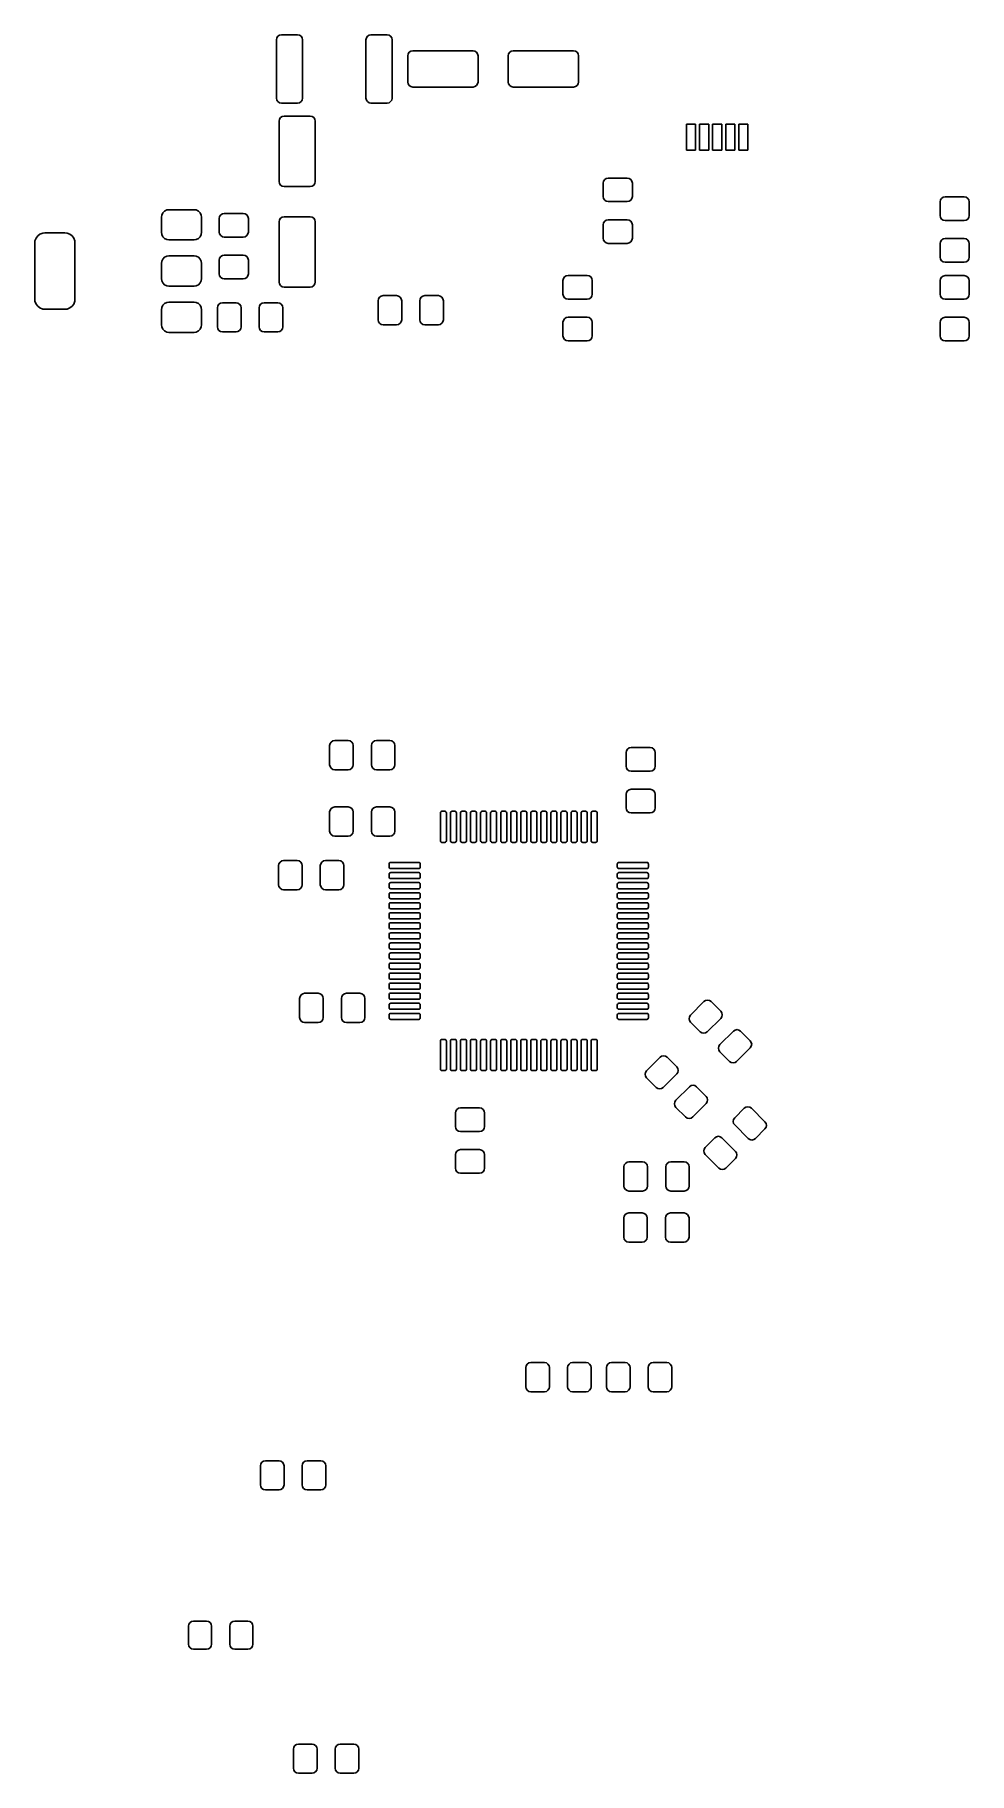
# Model space of a CAD drawing. Extents: x 0.09 to 1.92, y 0.17 to 3.58.
import ezdxf

# ---------------------------------------------------------------- set-up
doc = ezdxf.new("R2010")
doc.units = 0
doc.header["$MEASUREMENT"] = 0
doc.layers.add('BLACK', color=7, linetype='CONTINUOUS')

msp = doc.modelspace()

# ---------------------------------------------------------------- linework, layer by layer
at = {"layer": 'BLACK', "linetype": 'CONTINUOUS'}
for p, q in [((0.5649, 3.5727), (0.5681, 3.5748)), ((0.5681, 3.5748), (0.5719, 3.5756)), ((0.5719, 3.5756), (0.6033, 3.5756)), ((0.6033, 3.5756), (0.6071, 3.5748)), ((0.6071, 3.5748), (0.6103, 3.5727)), ((0.7401, 3.5727), (0.7433, 3.5748)), ((0.7433, 3.5748), (0.747, 3.5756)), ((0.747, 3.5756), (0.7785, 3.5756)), ((0.7785, 3.5756), (0.7823, 3.5748)), ((0.7823, 3.5748), (0.7855, 3.5727)), ((0.562, 3.5657), (0.5628, 3.5695)), ((0.562, 3.4516), (0.562, 3.5657)), ((0.5628, 3.5695), (0.5649, 3.5727)), ((0.6103, 3.5727), (0.6124, 3.5695)), ((0.6124, 3.5695), (0.6132, 3.5657)), ((0.6132, 3.5657), (0.6132, 3.4516)), ((0.7372, 3.5657), (0.738, 3.5695)), ((0.7372, 3.4516), (0.7372, 3.5657)), ((0.738, 3.5695), (0.7401, 3.5727)), ((0.7855, 3.5727), (0.7876, 3.5695)), ((0.7876, 3.5695), (0.7884, 3.5657)), ((0.7884, 3.5657), (0.7884, 3.4516)), ((0.8196, 3.538), (0.8218, 3.5412)), ((0.8218, 3.5412), (0.825, 3.5433)), ((0.825, 3.5433), (0.8287, 3.5441)), ((0.8287, 3.5441), (0.9469, 3.5441)), ((0.9469, 3.5441), (0.9506, 3.5433)), ((0.9506, 3.5433), (0.9538, 3.5412)), ((0.9538, 3.5412), (0.9559, 3.538)), ((1.0165, 3.538), (1.0186, 3.5412)), ((1.0186, 3.5412), (1.0218, 3.5433)), ((1.0218, 3.5433), (1.0256, 3.5441)), ((1.0256, 3.5441), (1.1437, 3.5441)), ((1.1437, 3.5441), (1.1475, 3.5433)), ((1.1475, 3.5433), (1.1507, 3.5412)), ((1.1507, 3.5412), (1.1528, 3.538)), ((0.8189, 3.5343), (0.8196, 3.538)), ((0.8189, 3.4831), (0.8189, 3.5343)), ((0.9559, 3.538), (0.9567, 3.5343)), ((0.9567, 3.5343), (0.9567, 3.4831)), ((1.0157, 3.5343), (1.0165, 3.538)), ((1.0157, 3.4831), (1.0157, 3.5343)), ((1.1528, 3.538), (1.1535, 3.5343)), ((1.1535, 3.5343), (1.1535, 3.4831)), ((0.8196, 3.4793), (0.8189, 3.4831)), ((0.8218, 3.4761), (0.8196, 3.4793)), ((0.825, 3.474), (0.8218, 3.4761)), ((0.8287, 3.4732), (0.825, 3.474)), ((0.9469, 3.4732), (0.8287, 3.4732)), ((0.9506, 3.474), (0.9469, 3.4732)), ((0.9538, 3.4761), (0.9506, 3.474)), ((0.9559, 3.4793), (0.9538, 3.4761)), ((0.9567, 3.4831), (0.9559, 3.4793)), ((1.0165, 3.4793), (1.0157, 3.4831)), ((1.0186, 3.4761), (1.0165, 3.4793)), ((1.0218, 3.474), (1.0186, 3.4761)), ((1.0256, 3.4732), (1.0218, 3.474)), ((1.1437, 3.4732), (1.0256, 3.4732)), ((1.1475, 3.474), (1.1437, 3.4732)), ((1.1507, 3.4761), (1.1475, 3.474)), ((1.1528, 3.4793), (1.1507, 3.4761)), ((1.1535, 3.4831), (1.1528, 3.4793)), ((0.5628, 3.4478), (0.562, 3.4516)), ((0.5649, 3.4446), (0.5628, 3.4478)), ((0.5681, 3.4425), (0.5649, 3.4446)), ((0.5719, 3.4417), (0.5681, 3.4425)), ((0.6033, 3.4417), (0.5719, 3.4417)), ((0.6071, 3.4425), (0.6033, 3.4417)), ((0.6103, 3.4446), (0.6071, 3.4425)), ((0.6124, 3.4478), (0.6103, 3.4446)), ((0.6132, 3.4516), (0.6124, 3.4478)), ((0.738, 3.4478), (0.7372, 3.4516)), ((0.7401, 3.4446), (0.738, 3.4478)), ((0.7433, 3.4425), (0.7401, 3.4446)), ((0.747, 3.4417), (0.7433, 3.4425)), ((0.7785, 3.4417), (0.747, 3.4417)), ((0.7823, 3.4425), (0.7785, 3.4417)), ((0.7855, 3.4446), (0.7823, 3.4425)), ((0.7876, 3.4478), (0.7855, 3.4446)), ((0.7884, 3.4516), (0.7876, 3.4478)), ((0.5669, 3.4063), (0.5677, 3.4101)), ((0.5669, 3.2882), (0.5669, 3.4063)), ((0.5677, 3.4101), (0.5698, 3.4133)), ((0.5698, 3.4133), (0.573, 3.4154)), ((0.573, 3.4154), (0.5768, 3.4161)), ((0.5768, 3.4161), (0.628, 3.4161)), ((0.628, 3.4161), (0.6317, 3.4154)), ((0.6317, 3.4154), (0.6349, 3.4133)), ((0.6349, 3.4133), (0.637, 3.4101)), ((0.637, 3.4101), (0.6378, 3.4063)), ((0.6378, 3.4063), (0.6378, 3.2882)), ((1.365, 3.3496), (1.365, 3.4008)), ((1.365, 3.4008), (1.3827, 3.4008)), ((1.3827, 3.4008), (1.3827, 3.3496)), ((1.3906, 3.3496), (1.3906, 3.4008)), ((1.3906, 3.4008), (1.4083, 3.4008)), ((1.4083, 3.4008), (1.4083, 3.3496)), ((1.4161, 3.3496), (1.4161, 3.4008)), ((1.4161, 3.4008), (1.4339, 3.4008)), ((1.4339, 3.4008), (1.4339, 3.3496)), ((1.4417, 3.3496), (1.4417, 3.4008)), ((1.4417, 3.4008), (1.4594, 3.4008)), ((1.4594, 3.4008), (1.4594, 3.3496)), ((1.4673, 3.3496), (1.4673, 3.4008)), ((1.4673, 3.4008), (1.485, 3.4008)), ((1.485, 3.4008), (1.485, 3.3496)), ((1.3827, 3.3496), (1.365, 3.3496)), ((1.4083, 3.3496), (1.3906, 3.3496)), ((1.4339, 3.3496), (1.4161, 3.3496)), ((1.4594, 3.3496), (1.4417, 3.3496)), ((1.485, 3.3496), (1.4673, 3.3496)), ((0.5677, 3.2844), (0.5669, 3.2882)), ((0.5698, 3.2812), (0.5677, 3.2844)), ((0.573, 3.2791), (0.5698, 3.2812)), ((0.5768, 3.2783), (0.573, 3.2791)), ((0.628, 3.2783), (0.5768, 3.2783)), ((0.6317, 3.2791), (0.628, 3.2783)), ((0.6349, 3.2812), (0.6317, 3.2791)), ((0.637, 3.2844), (0.6349, 3.2812)), ((0.6378, 3.2882), (0.637, 3.2844)), ((1.2018, 3.2852), (1.2025, 3.289)), ((1.2018, 3.2587), (1.2018, 3.2852)), ((1.2025, 3.289), (1.2047, 3.2922)), ((1.2047, 3.2922), (1.2078, 3.2943)), ((1.2078, 3.2943), (1.2116, 3.2951)), ((1.2116, 3.2951), (1.249, 3.2951)), ((1.249, 3.2951), (1.2528, 3.2943)), ((1.2528, 3.2943), (1.256, 3.2922)), ((1.256, 3.2922), (1.2581, 3.289)), ((1.2581, 3.289), (1.2589, 3.2852)), ((1.2589, 3.2852), (1.2589, 3.2587)), ((1.2025, 3.2549), (1.2018, 3.2587)), ((1.2047, 3.2517), (1.2025, 3.2549)), ((1.2078, 3.2496), (1.2047, 3.2517)), ((1.2116, 3.2488), (1.2078, 3.2496)), ((1.249, 3.2488), (1.2116, 3.2488)), ((1.2528, 3.2496), (1.249, 3.2488)), ((1.256, 3.2517), (1.2528, 3.2496)), ((1.2581, 3.2549), (1.256, 3.2517)), ((1.2589, 3.2587), (1.2581, 3.2549)), ((1.8615, 3.2483), (1.8622, 3.2521)), ((1.8615, 3.2217), (1.8615, 3.2483)), ((1.8622, 3.2521), (1.8643, 3.2552)), ((1.8643, 3.2552), (1.8675, 3.2574)), ((1.8675, 3.2574), (1.8713, 3.2581)), ((1.8713, 3.2581), (1.9087, 3.2581)), ((1.9087, 3.2581), (1.9125, 3.2574)), ((1.9125, 3.2574), (1.9157, 3.2552)), ((1.9157, 3.2552), (1.9178, 3.2521)), ((1.9178, 3.2521), (1.9185, 3.2483)), ((1.9185, 3.2483), (1.9185, 3.2217)), ((0.3366, 3.2183), (0.3372, 3.2225)), ((0.3366, 3.1888), (0.3366, 3.2183)), ((0.3372, 3.2225), (0.3394, 3.2269)), ((0.3394, 3.2269), (0.3428, 3.2303)), ((0.3428, 3.2303), (0.3472, 3.2325)), ((0.3472, 3.2325), (0.3514, 3.2331)), ((0.3514, 3.2331), (0.4006, 3.2331)), ((0.4006, 3.2331), (0.4048, 3.2325)), ((0.4048, 3.2325), (0.4092, 3.2303)), ((0.4092, 3.2303), (0.4126, 3.2269)), ((0.4126, 3.2269), (0.4147, 3.2225)), ((0.4147, 3.2225), (0.4154, 3.2183)), ((0.4154, 3.2183), (0.4154, 3.1888)), ((0.4498, 3.2158), (0.4506, 3.2196)), ((0.4498, 3.1893), (0.4498, 3.2158)), ((0.4506, 3.2196), (0.4527, 3.2228)), ((0.4527, 3.2228), (0.4559, 3.2249)), ((0.4559, 3.2249), (0.4596, 3.2257)), ((0.4596, 3.2257), (0.497, 3.2257)), ((0.497, 3.2257), (0.5008, 3.2249)), ((0.5008, 3.2249), (0.504, 3.2228)), ((0.504, 3.2228), (0.5061, 3.2196)), ((0.5061, 3.2196), (0.5069, 3.2158)), ((0.5069, 3.2158), (0.5069, 3.1893)), ((0.5669, 3.2094), (0.5677, 3.2132)), ((0.5669, 3.0913), (0.5669, 3.2094)), ((0.5677, 3.2132), (0.5698, 3.2164)), ((0.5698, 3.2164), (0.573, 3.2185)), ((0.573, 3.2185), (0.5768, 3.2193)), ((0.5768, 3.2193), (0.628, 3.2193)), ((0.628, 3.2193), (0.6317, 3.2185)), ((0.6317, 3.2185), (0.6349, 3.2164)), ((0.6349, 3.2164), (0.637, 3.2132)), ((0.637, 3.2132), (0.6378, 3.2094)), ((0.6378, 3.2094), (0.6378, 3.0913)), ((1.2018, 3.2035), (1.2025, 3.2073)), ((1.2018, 3.177), (1.2018, 3.2035)), ((1.2025, 3.2073), (1.2047, 3.2105)), ((1.2047, 3.2105), (1.2078, 3.2126)), ((1.2078, 3.2126), (1.2116, 3.2134)), ((1.2116, 3.2134), (1.249, 3.2134)), ((1.249, 3.2134), (1.2528, 3.2126)), ((1.2528, 3.2126), (1.256, 3.2105)), ((1.256, 3.2105), (1.2581, 3.2073)), ((1.2581, 3.2073), (1.2589, 3.2035)), ((1.2589, 3.2035), (1.2589, 3.177)), ((1.8622, 3.2179), (1.8615, 3.2217)), ((1.8643, 3.2148), (1.8622, 3.2179)), ((1.8675, 3.2126), (1.8643, 3.2148)), ((1.8713, 3.2119), (1.8675, 3.2126)), ((1.9087, 3.2119), (1.8713, 3.2119)), ((1.9125, 3.2126), (1.9087, 3.2119)), ((1.9157, 3.2148), (1.9125, 3.2126)), ((1.9178, 3.2179), (1.9157, 3.2148)), ((1.9185, 3.2217), (1.9178, 3.2179)), ((0.0886, 3.1681), (0.089, 3.1723)), ((0.0886, 3.0579), (0.0886, 3.1681)), ((0.089, 3.1723), (0.091, 3.1775)), ((0.091, 3.1775), (0.0943, 3.182)), ((0.0943, 3.182), (0.0988, 3.1854)), ((0.0988, 3.1854), (0.1041, 3.1873)), ((0.1041, 3.1873), (0.1083, 3.1878)), ((0.1083, 3.1878), (0.1476, 3.1878)), ((0.1476, 3.1878), (0.1518, 3.1873)), ((0.1518, 3.1873), (0.1571, 3.1854)), ((0.1571, 3.1854), (0.1616, 3.182)), ((0.1616, 3.182), (0.1649, 3.1775)), ((0.1649, 3.1775), (0.1669, 3.1723)), ((0.1669, 3.1723), (0.1673, 3.1681)), ((0.1673, 3.1681), (0.1673, 3.0579)), ((0.3372, 3.1846), (0.3366, 3.1888)), ((0.3394, 3.1802), (0.3372, 3.1846)), ((0.3428, 3.1768), (0.3394, 3.1802)), ((0.3472, 3.1746), (0.3428, 3.1768)), ((0.3514, 3.174), (0.3472, 3.1746)), ((0.4006, 3.174), (0.3514, 3.174)), ((0.4048, 3.1746), (0.4006, 3.174)), ((0.4092, 3.1768), (0.4048, 3.1746)), ((0.4126, 3.1802), (0.4092, 3.1768)), ((0.4147, 3.1846), (0.4126, 3.1802)), ((0.4154, 3.1888), (0.4147, 3.1846)), ((0.4506, 3.1855), (0.4498, 3.1893)), ((0.4527, 3.1823), (0.4506, 3.1855)), ((0.4559, 3.1802), (0.4527, 3.1823)), ((0.4596, 3.1794), (0.4559, 3.1802)), ((0.497, 3.1794), (0.4596, 3.1794)), ((0.5008, 3.1802), (0.497, 3.1794)), ((0.504, 3.1823), (0.5008, 3.1802)), ((0.5061, 3.1855), (0.504, 3.1823)), ((0.5069, 3.1893), (0.5061, 3.1855)), ((1.2025, 3.1732), (1.2018, 3.177)), ((1.2047, 3.17), (1.2025, 3.1732)), ((1.2078, 3.1679), (1.2047, 3.17)), ((1.2116, 3.1671), (1.2078, 3.1679)), ((1.249, 3.1671), (1.2116, 3.1671)), ((1.2528, 3.1679), (1.249, 3.1671)), ((1.256, 3.17), (1.2528, 3.1679)), ((1.2581, 3.1732), (1.256, 3.17)), ((1.2589, 3.177), (1.2581, 3.1732)), ((1.8615, 3.1666), (1.8622, 3.1704)), ((1.8615, 3.14), (1.8615, 3.1666)), ((1.8622, 3.1704), (1.8643, 3.1736)), ((1.8643, 3.1736), (1.8675, 3.1757)), ((1.8675, 3.1757), (1.8713, 3.1764)), ((1.8713, 3.1764), (1.9087, 3.1764)), ((1.9087, 3.1764), (1.9125, 3.1757)), ((1.9125, 3.1757), (1.9157, 3.1736)), ((1.9157, 3.1736), (1.9178, 3.1704)), ((1.9178, 3.1704), (1.9185, 3.1666)), ((1.9185, 3.1666), (1.9185, 3.14)), ((0.3366, 3.1278), (0.3372, 3.132)), ((0.3372, 3.132), (0.3394, 3.1363)), ((0.3394, 3.1363), (0.3428, 3.1398)), ((0.3428, 3.1398), (0.3472, 3.1419)), ((0.3472, 3.1419), (0.3514, 3.1425)), ((0.3514, 3.1425), (0.4006, 3.1425)), ((0.4006, 3.1425), (0.4048, 3.1419)), ((0.4048, 3.1419), (0.4092, 3.1398)), ((0.4092, 3.1398), (0.4126, 3.1363)), ((0.4126, 3.1363), (0.4147, 3.132)), ((0.4147, 3.132), (0.4154, 3.1278)), ((0.4498, 3.1342), (0.4506, 3.1379)), ((0.4498, 3.1076), (0.4498, 3.1342)), ((0.4506, 3.1379), (0.4527, 3.1411)), ((0.4527, 3.1411), (0.4559, 3.1432)), ((0.4559, 3.1432), (0.4596, 3.144)), ((0.4596, 3.144), (0.497, 3.144)), ((0.497, 3.144), (0.5008, 3.1432)), ((0.5008, 3.1432), (0.504, 3.1411)), ((0.504, 3.1411), (0.5061, 3.1379)), ((0.5061, 3.1379), (0.5069, 3.1342)), ((0.5069, 3.1342), (0.5069, 3.1076)), ((1.8622, 3.1363), (1.8615, 3.14)), ((1.8643, 3.1331), (1.8622, 3.1363)), ((1.8675, 3.1309), (1.8643, 3.1331)), ((1.9157, 3.1331), (1.9125, 3.1309)), ((1.9178, 3.1363), (1.9157, 3.1331)), ((1.9185, 3.14), (1.9178, 3.1363)), ((0.3366, 3.0982), (0.3366, 3.1278)), ((0.3372, 3.094), (0.3366, 3.0982)), ((0.4154, 3.0982), (0.4147, 3.094)), ((0.4154, 3.1278), (0.4154, 3.0982)), ((0.4506, 3.1038), (0.4498, 3.1076)), ((0.4527, 3.1006), (0.4506, 3.1038)), ((0.4559, 3.0985), (0.4527, 3.1006)), ((0.4596, 3.0977), (0.4559, 3.0985)), ((0.5008, 3.0985), (0.497, 3.0977)), ((0.504, 3.1006), (0.5008, 3.0985)), ((0.5061, 3.1038), (0.504, 3.1006)), ((0.5069, 3.1076), (0.5061, 3.1038)), ((1.123, 3.0943), (1.1238, 3.0981)), ((1.1238, 3.0981), (1.1259, 3.1013)), ((1.1259, 3.1013), (1.1291, 3.1034)), ((1.1291, 3.1034), (1.1329, 3.1041)), ((1.1329, 3.1041), (1.1703, 3.1041)), ((1.1703, 3.1041), (1.174, 3.1034)), ((1.174, 3.1034), (1.1772, 3.1013)), ((1.1772, 3.1013), (1.1794, 3.0981)), ((1.1794, 3.0981), (1.1801, 3.0943)), ((1.8615, 3.0941), (1.8622, 3.0979)), ((1.8622, 3.0979), (1.8643, 3.1011)), ((1.8643, 3.1011), (1.8675, 3.1032)), ((1.8713, 3.1302), (1.8675, 3.1309)), ((1.8675, 3.1032), (1.8713, 3.104)), ((1.9087, 3.1302), (1.8713, 3.1302)), ((1.8713, 3.104), (1.9087, 3.104)), ((1.9125, 3.1309), (1.9087, 3.1302)), ((1.9087, 3.104), (1.9125, 3.1032)), ((1.9125, 3.1032), (1.9157, 3.1011)), ((1.9157, 3.1011), (1.9178, 3.0979)), ((1.9178, 3.0979), (1.9185, 3.0941)), ((0.3394, 3.0896), (0.3372, 3.094)), ((0.3428, 3.0862), (0.3394, 3.0896)), ((0.3472, 3.0841), (0.3428, 3.0862)), ((0.3514, 3.0835), (0.3472, 3.0841)), ((0.4006, 3.0835), (0.3514, 3.0835)), ((0.4048, 3.0841), (0.4006, 3.0835)), ((0.4092, 3.0862), (0.4048, 3.0841)), ((0.4126, 3.0896), (0.4092, 3.0862)), ((0.4147, 3.094), (0.4126, 3.0896)), ((0.497, 3.0977), (0.4596, 3.0977)), ((0.5677, 3.0876), (0.5669, 3.0913)), ((0.5698, 3.0844), (0.5677, 3.0876)), ((0.573, 3.0822), (0.5698, 3.0844)), ((0.5768, 3.0815), (0.573, 3.0822)), ((0.628, 3.0815), (0.5768, 3.0815)), ((0.6317, 3.0822), (0.628, 3.0815)), ((0.6349, 3.0844), (0.6317, 3.0822)), ((0.637, 3.0876), (0.6349, 3.0844)), ((0.6378, 3.0913), (0.637, 3.0876)), ((0.7637, 3.0619), (0.7669, 3.064)), ((0.7669, 3.064), (0.7707, 3.0648)), ((0.7707, 3.0648), (0.7972, 3.0648)), ((0.7972, 3.0648), (0.801, 3.064)), ((0.801, 3.064), (0.8042, 3.0619)), ((0.8454, 3.0619), (0.8486, 3.064)), ((0.8486, 3.064), (0.8524, 3.0648)), ((0.8524, 3.0648), (0.8789, 3.0648)), ((0.8789, 3.0648), (0.8827, 3.064)), ((0.8827, 3.064), (0.8859, 3.0619)), ((1.123, 3.0677), (1.123, 3.0943)), ((1.1238, 3.0639), (1.123, 3.0677)), ((1.1259, 3.0608), (1.1238, 3.0639)), ((1.1794, 3.0639), (1.1772, 3.0608)), ((1.1801, 3.0677), (1.1794, 3.0639)), ((1.1801, 3.0943), (1.1801, 3.0677)), ((1.8615, 3.0676), (1.8615, 3.0941)), ((1.8622, 3.0638), (1.8615, 3.0676)), ((1.8643, 3.0606), (1.8622, 3.0638)), ((1.9178, 3.0638), (1.9157, 3.0606)), ((1.9185, 3.0676), (1.9178, 3.0638)), ((1.9185, 3.0941), (1.9185, 3.0676)), ((0.089, 3.0537), (0.0886, 3.0579)), ((0.091, 3.0484), (0.089, 3.0537)), ((0.0943, 3.044), (0.091, 3.0484)), ((0.0988, 3.0406), (0.0943, 3.044)), ((0.1041, 3.0386), (0.0988, 3.0406)), ((0.1083, 3.0382), (0.1041, 3.0386)), ((0.1476, 3.0382), (0.1083, 3.0382)), ((0.1518, 3.0386), (0.1476, 3.0382)), ((0.1571, 3.0406), (0.1518, 3.0386)), ((0.1616, 3.044), (0.1571, 3.0406)), ((0.1649, 3.0484), (0.1616, 3.044)), ((0.1669, 3.0537), (0.1649, 3.0484)), ((0.1673, 3.0579), (0.1669, 3.0537)), ((0.3366, 3.0372), (0.3372, 3.0414)), ((0.3366, 3.0077), (0.3366, 3.0372)), ((0.3372, 3.0414), (0.3394, 3.0458)), ((0.3394, 3.0458), (0.3428, 3.0492)), ((0.3428, 3.0492), (0.3472, 3.0514)), ((0.3472, 3.0514), (0.3514, 3.052)), ((0.3514, 3.052), (0.4006, 3.052)), ((0.4006, 3.052), (0.4048, 3.0514)), ((0.4048, 3.0514), (0.4092, 3.0492)), ((0.4092, 3.0492), (0.4126, 3.0458)), ((0.4126, 3.0458), (0.4147, 3.0414)), ((0.4147, 3.0414), (0.4154, 3.0372)), ((0.4154, 3.0372), (0.4154, 3.0077)), ((0.4464, 3.0411), (0.4471, 3.0449)), ((0.4464, 3.0037), (0.4464, 3.0411)), ((0.4471, 3.0449), (0.4492, 3.0481)), ((0.4492, 3.0481), (0.4524, 3.0502)), ((0.4524, 3.0502), (0.4562, 3.051)), ((0.4562, 3.051), (0.4828, 3.051)), ((0.4828, 3.051), (0.4865, 3.0502)), ((0.4865, 3.0502), (0.4897, 3.0481)), ((0.4897, 3.0481), (0.4919, 3.0449)), ((0.4919, 3.0449), (0.4926, 3.0411)), ((0.4926, 3.0411), (0.4926, 3.0037)), ((0.5281, 3.0411), (0.5288, 3.0449)), ((0.5281, 3.0037), (0.5281, 3.0411)), ((0.5288, 3.0449), (0.5309, 3.0481)), ((0.5309, 3.0481), (0.5341, 3.0502)), ((0.5341, 3.0502), (0.5379, 3.051)), ((0.5379, 3.051), (0.5645, 3.051)), ((0.5645, 3.051), (0.5682, 3.0502)), ((0.5682, 3.0502), (0.5714, 3.0481)), ((0.5714, 3.0481), (0.5736, 3.0449)), ((0.5736, 3.0449), (0.5743, 3.0411)), ((0.5743, 3.0411), (0.5743, 3.0037)), ((0.7608, 3.0549), (0.7616, 3.0587)), ((0.7608, 3.0175), (0.7608, 3.0549)), ((0.7616, 3.0587), (0.7637, 3.0619)), ((0.8042, 3.0619), (0.8063, 3.0587)), ((0.8063, 3.0587), (0.8071, 3.0549)), ((0.8071, 3.0549), (0.8071, 3.0175)), ((0.8425, 3.0549), (0.8433, 3.0587)), ((0.8425, 3.0175), (0.8425, 3.0549)), ((0.8433, 3.0587), (0.8454, 3.0619)), ((0.8859, 3.0619), (0.888, 3.0587)), ((0.888, 3.0587), (0.8888, 3.0549)), ((0.8888, 3.0549), (0.8888, 3.0175)), ((1.1291, 3.0586), (1.1259, 3.0608)), ((1.1329, 3.0579), (1.1291, 3.0586)), ((1.1703, 3.0579), (1.1329, 3.0579)), ((1.174, 3.0586), (1.1703, 3.0579)), ((1.1772, 3.0608), (1.174, 3.0586)), ((1.8675, 3.0585), (1.8643, 3.0606)), ((1.8713, 3.0577), (1.8675, 3.0585)), ((1.9087, 3.0577), (1.8713, 3.0577)), ((1.9125, 3.0585), (1.9087, 3.0577)), ((1.9157, 3.0606), (1.9125, 3.0585)), ((0.3372, 3.0035), (0.3366, 3.0077)), ((0.3394, 2.9991), (0.3372, 3.0035)), ((0.3428, 2.9957), (0.3394, 2.9991)), ((0.3472, 2.9935), (0.3428, 2.9957)), ((0.4092, 2.9957), (0.4048, 2.9935)), ((0.4126, 2.9991), (0.4092, 2.9957)), ((0.4147, 3.0035), (0.4126, 2.9991)), ((0.4154, 3.0077), (0.4147, 3.0035)), ((0.4471, 3), (0.4464, 3.0037)), ((0.4492, 2.9968), (0.4471, 3)), ((0.4524, 2.9946), (0.4492, 2.9968)), ((0.4897, 2.9968), (0.4865, 2.9946)), ((0.4919, 3), (0.4897, 2.9968)), ((0.4926, 3.0037), (0.4919, 3)), ((0.5288, 3), (0.5281, 3.0037)), ((0.5309, 2.9968), (0.5288, 3)), ((0.5341, 2.9946), (0.5309, 2.9968)), ((0.5714, 2.9968), (0.5682, 2.9946)), ((0.5736, 3), (0.5714, 2.9968)), ((0.5743, 3.0037), (0.5736, 3)), ((0.7616, 3.0138), (0.7608, 3.0175)), ((0.7637, 3.0106), (0.7616, 3.0138)), ((0.7669, 3.0084), (0.7637, 3.0106)), ((0.7707, 3.0077), (0.7669, 3.0084)), ((0.7972, 3.0077), (0.7707, 3.0077)), ((0.801, 3.0084), (0.7972, 3.0077)), ((0.8042, 3.0106), (0.801, 3.0084)), ((0.8063, 3.0138), (0.8042, 3.0106)), ((0.8071, 3.0175), (0.8063, 3.0138)), ((0.8433, 3.0138), (0.8425, 3.0175)), ((0.8454, 3.0106), (0.8433, 3.0138)), ((0.8486, 3.0084), (0.8454, 3.0106)), ((0.8524, 3.0077), (0.8486, 3.0084)), ((0.8789, 3.0077), (0.8524, 3.0077)), ((0.8827, 3.0084), (0.8789, 3.0077)), ((0.8859, 3.0106), (0.8827, 3.0084)), ((0.888, 3.0138), (0.8859, 3.0106)), ((0.8888, 3.0175), (0.888, 3.0138)), ((1.123, 3.0126), (1.1238, 3.0164)), ((1.123, 2.986), (1.123, 3.0126)), ((1.1238, 3.0164), (1.1259, 3.0196)), ((1.1259, 3.0196), (1.1291, 3.0217)), ((1.1291, 3.0217), (1.1329, 3.0224)), ((1.1329, 3.0224), (1.1703, 3.0224)), ((1.1703, 3.0224), (1.174, 3.0217)), ((1.174, 3.0217), (1.1772, 3.0196)), ((1.1772, 3.0196), (1.1794, 3.0164)), ((1.1794, 3.0164), (1.1801, 3.0126)), ((1.1801, 3.0126), (1.1801, 2.986)), ((1.8615, 3.0124), (1.8622, 3.0162)), ((1.8615, 2.9859), (1.8615, 3.0124)), ((1.8622, 3.0162), (1.8643, 3.0194)), ((1.8643, 3.0194), (1.8675, 3.0215)), ((1.8675, 3.0215), (1.8713, 3.0223)), ((1.8713, 3.0223), (1.9087, 3.0223)), ((1.9087, 3.0223), (1.9125, 3.0215)), ((1.9125, 3.0215), (1.9157, 3.0194)), ((1.9157, 3.0194), (1.9178, 3.0162)), ((1.9178, 3.0162), (1.9185, 3.0124)), ((1.9185, 3.0124), (1.9185, 2.9859)), ((0.3514, 2.9929), (0.3472, 2.9935)), ((0.4006, 2.9929), (0.3514, 2.9929)), ((0.4048, 2.9935), (0.4006, 2.9929)), ((0.4562, 2.9939), (0.4524, 2.9946)), ((0.4828, 2.9939), (0.4562, 2.9939)), ((0.4865, 2.9946), (0.4828, 2.9939)), ((0.5379, 2.9939), (0.5341, 2.9946)), ((0.5645, 2.9939), (0.5379, 2.9939)), ((0.5682, 2.9946), (0.5645, 2.9939)), ((1.1238, 2.9823), (1.123, 2.986)), ((1.1259, 2.9791), (1.1238, 2.9823)), ((1.1291, 2.9769), (1.1259, 2.9791)), ((1.1329, 2.9762), (1.1291, 2.9769)), ((1.1703, 2.9762), (1.1329, 2.9762)), ((1.174, 2.9769), (1.1703, 2.9762)), ((1.1772, 2.9791), (1.174, 2.9769)), ((1.1794, 2.9823), (1.1772, 2.9791)), ((1.1801, 2.986), (1.1794, 2.9823)), ((1.8622, 2.9821), (1.8615, 2.9859)), ((1.8643, 2.9789), (1.8622, 2.9821)), ((1.8675, 2.9768), (1.8643, 2.9789)), ((1.8713, 2.976), (1.8675, 2.9768)), ((1.9087, 2.976), (1.8713, 2.976)), ((1.9125, 2.9768), (1.9087, 2.976)), ((1.9157, 2.9789), (1.9125, 2.9768)), ((1.9178, 2.9821), (1.9157, 2.9789)), ((1.9185, 2.9859), (1.9178, 2.9821)), ((0.666, 2.1837), (0.6668, 2.1875)), ((0.666, 2.1463), (0.666, 2.1837)), ((0.6668, 2.1875), (0.6689, 2.1907)), ((0.6689, 2.1907), (0.6721, 2.1928)), ((0.6721, 2.1928), (0.6759, 2.1935)), ((0.6759, 2.1935), (0.7024, 2.1935)), ((0.7024, 2.1935), (0.7062, 2.1928)), ((0.7062, 2.1928), (0.7094, 2.1907)), ((0.7094, 2.1907), (0.7115, 2.1875)), ((0.7115, 2.1875), (0.7123, 2.1837)), ((0.7123, 2.1837), (0.7123, 2.1463)), ((0.7477, 2.1837), (0.7485, 2.1875)), ((0.7477, 2.1463), (0.7477, 2.1837)), ((0.7485, 2.1875), (0.7506, 2.1907)), ((0.7506, 2.1907), (0.7538, 2.1928)), ((0.7538, 2.1928), (0.7576, 2.1935)), ((0.7576, 2.1935), (0.7841, 2.1935)), ((0.7841, 2.1935), (0.7879, 2.1928)), ((0.7879, 2.1928), (0.7911, 2.1907)), ((0.7911, 2.1907), (0.7932, 2.1875)), ((0.7932, 2.1875), (0.794, 2.1837)), ((0.794, 2.1837), (0.794, 2.1463)), ((1.2493, 2.1769), (1.2525, 2.1791)), ((1.2525, 2.1791), (1.2563, 2.1798)), ((1.2563, 2.1798), (1.2937, 2.1798)), ((1.2937, 2.1798), (1.2975, 2.1791)), ((1.2975, 2.1791), (1.3007, 2.1769)), ((0.6668, 2.1425), (0.666, 2.1463)), ((0.7123, 2.1463), (0.7115, 2.1425)), ((0.7485, 2.1425), (0.7477, 2.1463)), ((0.794, 2.1463), (0.7932, 2.1425)), ((1.2465, 2.17), (1.2472, 2.1737)), ((1.2465, 2.1434), (1.2465, 2.17)), ((1.2472, 2.1737), (1.2493, 2.1769)), ((1.3007, 2.1769), (1.3028, 2.1737)), ((1.3028, 2.1737), (1.3035, 2.17)), ((1.3035, 2.17), (1.3035, 2.1434)), ((0.6689, 2.1393), (0.6668, 2.1425)), ((0.6721, 2.1372), (0.6689, 2.1393)), ((0.6759, 2.1365), (0.6721, 2.1372)), ((0.7024, 2.1365), (0.6759, 2.1365)), ((0.7062, 2.1372), (0.7024, 2.1365)), ((0.7094, 2.1393), (0.7062, 2.1372)), ((0.7115, 2.1425), (0.7094, 2.1393)), ((0.7506, 2.1393), (0.7485, 2.1425)), ((0.7538, 2.1372), (0.7506, 2.1393)), ((0.7576, 2.1365), (0.7538, 2.1372)), ((0.7841, 2.1365), (0.7576, 2.1365)), ((0.7879, 2.1372), (0.7841, 2.1365)), ((0.7911, 2.1393), (0.7879, 2.1372)), ((0.7932, 2.1425), (0.7911, 2.1393)), ((1.2472, 2.1396), (1.2465, 2.1434)), ((1.2493, 2.1364), (1.2472, 2.1396)), ((1.2525, 2.1343), (1.2493, 2.1364)), ((1.2563, 2.1336), (1.2525, 2.1343)), ((1.2937, 2.1336), (1.2563, 2.1336)), ((1.2975, 2.1343), (1.2937, 2.1336)), ((1.3007, 2.1364), (1.2975, 2.1343)), ((1.3028, 2.1396), (1.3007, 2.1364)), ((1.3035, 2.1434), (1.3028, 2.1396)), ((1.2465, 2.0883), (1.2472, 2.0921)), ((1.2465, 2.0617), (1.2465, 2.0883)), ((1.2472, 2.0921), (1.2493, 2.0952)), ((1.2493, 2.0952), (1.2525, 2.0974)), ((1.2525, 2.0974), (1.2563, 2.0981)), ((1.2563, 2.0981), (1.2937, 2.0981)), ((1.2937, 2.0981), (1.2975, 2.0974)), ((1.2975, 2.0974), (1.3007, 2.0952)), ((1.3007, 2.0952), (1.3028, 2.0921)), ((1.3028, 2.0921), (1.3035, 2.0883)), ((1.3035, 2.0883), (1.3035, 2.0617)), ((0.666, 2.0537), (0.6668, 2.0575)), ((0.666, 2.0163), (0.666, 2.0537)), ((0.6668, 2.0575), (0.6689, 2.0607)), ((0.6689, 2.0607), (0.6721, 2.0628)), ((0.6721, 2.0628), (0.6759, 2.0635)), ((0.6759, 2.0635), (0.7024, 2.0635)), ((0.7024, 2.0635), (0.7062, 2.0628)), ((0.7062, 2.0628), (0.7094, 2.0607)), ((0.7094, 2.0607), (0.7115, 2.0575)), ((0.7115, 2.0575), (0.7123, 2.0537)), ((0.7123, 2.0537), (0.7123, 2.0163)), ((0.7477, 2.0537), (0.7485, 2.0575)), ((0.7477, 2.0163), (0.7477, 2.0537)), ((0.7485, 2.0575), (0.7506, 2.0607)), ((0.7506, 2.0607), (0.7538, 2.0628)), ((0.7538, 2.0628), (0.7576, 2.0635)), ((0.7576, 2.0635), (0.7841, 2.0635)), ((0.7841, 2.0635), (0.7879, 2.0628)), ((0.7879, 2.0628), (0.7911, 2.0607)), ((0.7911, 2.0607), (0.7932, 2.0575)), ((0.7932, 2.0575), (0.794, 2.0537)), ((0.794, 2.0537), (0.794, 2.0163)), ((0.8829, 2.0522), (0.8831, 2.0533)), ((0.8829, 1.997), (0.8829, 2.0522)), ((0.8831, 2.0533), (0.8837, 2.0543)), ((0.8837, 2.0543), (0.8847, 2.0549)), ((0.8847, 2.0549), (0.8858, 2.0551)), ((0.8858, 2.0551), (0.8917, 2.0551)), ((0.8917, 2.0551), (0.8929, 2.0549)), ((0.8929, 2.0549), (0.8938, 2.0543)), ((0.8938, 2.0543), (0.8945, 2.0533)), ((0.8945, 2.0533), (0.8947, 2.0522)), ((0.8947, 2.0522), (0.8947, 1.997)), ((0.9026, 2.0522), (0.9028, 2.0533)), ((0.9026, 1.997), (0.9026, 2.0522)), ((0.9028, 2.0533), (0.9034, 2.0543)), ((0.9034, 2.0543), (0.9044, 2.0549)), ((0.9044, 2.0549), (0.9055, 2.0551)), ((0.9055, 2.0551), (0.9114, 2.0551)), ((0.9114, 2.0551), (0.9125, 2.0549)), ((0.9125, 2.0549), (0.9135, 2.0543)), ((0.9135, 2.0543), (0.9141, 2.0533)), ((0.9141, 2.0533), (0.9144, 2.0522)), ((0.9144, 2.0522), (0.9144, 1.997)), ((0.9222, 2.0522), (0.9225, 2.0533)), ((0.9222, 1.997), (0.9222, 2.0522)), ((0.9225, 2.0533), (0.9231, 2.0543)), ((0.9231, 2.0543), (0.9241, 2.0549)), ((0.9241, 2.0549), (0.9252, 2.0551)), ((0.9252, 2.0551), (0.9311, 2.0551)), ((0.9311, 2.0551), (0.9322, 2.0549)), ((0.9322, 2.0549), (0.9332, 2.0543)), ((0.9332, 2.0543), (0.9338, 2.0533)), ((0.9338, 2.0533), (0.9341, 2.0522)), ((0.9341, 2.0522), (0.9341, 1.997)), ((0.9419, 2.0522), (0.9422, 2.0533)), ((0.9419, 1.997), (0.9419, 2.0522)), ((0.9422, 2.0533), (0.9428, 2.0543)), ((0.9428, 2.0543), (0.9438, 2.0549)), ((0.9438, 2.0549), (0.9449, 2.0551)), ((0.9449, 2.0551), (0.9508, 2.0551)), ((0.9508, 2.0551), (0.9519, 2.0549)), ((0.9519, 2.0549), (0.9529, 2.0543)), ((0.9529, 2.0543), (0.9535, 2.0533)), ((0.9535, 2.0533), (0.9537, 2.0522)), ((0.9537, 2.0522), (0.9537, 1.997)), ((0.9616, 2.0522), (0.9618, 2.0533)), ((0.9616, 1.997), (0.9616, 2.0522)), ((0.9618, 2.0533), (0.9625, 2.0543)), ((0.9625, 2.0543), (0.9634, 2.0549)), ((0.9634, 2.0549), (0.9646, 2.0551)), ((0.9646, 2.0551), (0.9705, 2.0551)), ((0.9705, 2.0551), (0.9716, 2.0549)), ((0.9716, 2.0549), (0.9726, 2.0543)), ((0.9726, 2.0543), (0.9732, 2.0533)), ((0.9732, 2.0533), (0.9734, 2.0522)), ((0.9734, 2.0522), (0.9734, 1.997)), ((0.9813, 2.0522), (0.9815, 2.0533)), ((0.9813, 1.997), (0.9813, 2.0522)), ((0.9815, 2.0533), (0.9822, 2.0543)), ((0.9822, 2.0543), (0.9831, 2.0549)), ((0.9831, 2.0549), (0.9843, 2.0551)), ((0.9843, 2.0551), (0.9902, 2.0551)), ((0.9902, 2.0551), (0.9913, 2.0549)), ((0.9913, 2.0549), (0.9922, 2.0543)), ((0.9922, 2.0543), (0.9929, 2.0533)), ((0.9929, 2.0533), (0.9931, 2.0522)), ((0.9931, 2.0522), (0.9931, 1.997)), ((1.001, 2.0522), (1.0012, 2.0533)), ((1.001, 1.997), (1.001, 2.0522)), ((1.0012, 2.0533), (1.0018, 2.0543)), ((1.0018, 2.0543), (1.0028, 2.0549)), ((1.0028, 2.0549), (1.0039, 2.0551)), ((1.0039, 2.0551), (1.0098, 2.0551)), ((1.0098, 2.0551), (1.011, 2.0549)), ((1.011, 2.0549), (1.0119, 2.0543)), ((1.0119, 2.0543), (1.0126, 2.0533)), ((1.0126, 2.0533), (1.0128, 2.0522)), ((1.0128, 2.0522), (1.0128, 1.997)), ((1.0207, 2.0522), (1.0209, 2.0533)), ((1.0207, 1.997), (1.0207, 2.0522)), ((1.0209, 2.0533), (1.0215, 2.0543)), ((1.0215, 2.0543), (1.0225, 2.0549)), ((1.0225, 2.0549), (1.0236, 2.0551)), ((1.0236, 2.0551), (1.0295, 2.0551)), ((1.0295, 2.0551), (1.0307, 2.0549)), ((1.0307, 2.0549), (1.0316, 2.0543)), ((1.0316, 2.0543), (1.0323, 2.0533)), ((1.0323, 2.0533), (1.0325, 2.0522)), ((1.0325, 2.0522), (1.0325, 1.997)), ((1.0404, 2.0522), (1.0406, 2.0533)), ((1.0404, 1.997), (1.0404, 2.0522)), ((1.0406, 2.0533), (1.0412, 2.0543)), ((1.0412, 2.0543), (1.0422, 2.0549)), ((1.0422, 2.0549), (1.0433, 2.0551)), ((1.0433, 2.0551), (1.0492, 2.0551)), ((1.0492, 2.0551), (1.0503, 2.0549)), ((1.0503, 2.0549), (1.0513, 2.0543)), ((1.0513, 2.0543), (1.0519, 2.0533)), ((1.0519, 2.0533), (1.0522, 2.0522)), ((1.0522, 2.0522), (1.0522, 1.997)), ((1.06, 2.0522), (1.0603, 2.0533)), ((1.06, 1.997), (1.06, 2.0522)), ((1.0603, 2.0533), (1.0609, 2.0543)), ((1.0609, 2.0543), (1.0619, 2.0549)), ((1.0619, 2.0549), (1.063, 2.0551)), ((1.063, 2.0551), (1.0689, 2.0551)), ((1.0689, 2.0551), (1.07, 2.0549)), ((1.07, 2.0549), (1.071, 2.0543)), ((1.071, 2.0543), (1.0716, 2.0533)), ((1.0716, 2.0533), (1.0719, 2.0522)), ((1.0719, 2.0522), (1.0719, 1.997)), ((1.0797, 2.0522), (1.0799, 2.0533)), ((1.0797, 1.997), (1.0797, 2.0522)), ((1.0799, 2.0533), (1.0806, 2.0543)), ((1.0806, 2.0543), (1.0815, 2.0549)), ((1.0815, 2.0549), (1.0827, 2.0551)), ((1.0827, 2.0551), (1.0886, 2.0551)), ((1.0886, 2.0551), (1.0897, 2.0549)), ((1.0897, 2.0549), (1.0907, 2.0543)), ((1.0907, 2.0543), (1.0913, 2.0533)), ((1.0913, 2.0533), (1.0915, 2.0522)), ((1.0915, 2.0522), (1.0915, 1.997)), ((1.0994, 2.0522), (1.0996, 2.0533)), ((1.0994, 1.997), (1.0994, 2.0522)), ((1.0996, 2.0533), (1.1003, 2.0543)), ((1.1003, 2.0543), (1.1012, 2.0549)), ((1.1012, 2.0549), (1.1024, 2.0551)), ((1.1024, 2.0551), (1.1083, 2.0551)), ((1.1083, 2.0551), (1.1094, 2.0549)), ((1.1094, 2.0549), (1.1104, 2.0543)), ((1.1104, 2.0543), (1.111, 2.0533)), ((1.111, 2.0533), (1.1112, 2.0522)), ((1.1112, 2.0522), (1.1112, 1.997)), ((1.1191, 2.0522), (1.1193, 2.0533)), ((1.1191, 1.997), (1.1191, 2.0522)), ((1.1193, 2.0533), (1.12, 2.0543)), ((1.12, 2.0543), (1.1209, 2.0549)), ((1.1209, 2.0549), (1.122, 2.0551)), ((1.122, 2.0551), (1.128, 2.0551)), ((1.128, 2.0551), (1.1291, 2.0549)), ((1.1291, 2.0549), (1.13, 2.0543)), ((1.13, 2.0543), (1.1307, 2.0533)), ((1.1307, 2.0533), (1.1309, 2.0522)), ((1.1309, 2.0522), (1.1309, 1.997)), ((1.1388, 2.0522), (1.139, 2.0533)), ((1.1388, 1.997), (1.1388, 2.0522)), ((1.139, 2.0533), (1.1396, 2.0543)), ((1.1396, 2.0543), (1.1406, 2.0549)), ((1.1406, 2.0549), (1.1417, 2.0551)), ((1.1417, 2.0551), (1.1476, 2.0551)), ((1.1476, 2.0551), (1.1488, 2.0549)), ((1.1488, 2.0549), (1.1497, 2.0543)), ((1.1497, 2.0543), (1.1504, 2.0533)), ((1.1504, 2.0533), (1.1506, 2.0522)), ((1.1506, 2.0522), (1.1506, 1.997)), ((1.1585, 2.0522), (1.1587, 2.0533)), ((1.1585, 1.997), (1.1585, 2.0522)), ((1.1587, 2.0533), (1.1593, 2.0543)), ((1.1593, 2.0543), (1.1603, 2.0549)), ((1.1603, 2.0549), (1.1614, 2.0551)), ((1.1614, 2.0551), (1.1673, 2.0551)), ((1.1673, 2.0551), (1.1685, 2.0549)), ((1.1685, 2.0549), (1.1694, 2.0543)), ((1.1694, 2.0543), (1.1701, 2.0533)), ((1.1701, 2.0533), (1.1703, 2.0522)), ((1.1703, 2.0522), (1.1703, 1.997)), ((1.1781, 2.0522), (1.1784, 2.0533)), ((1.1781, 1.997), (1.1781, 2.0522)), ((1.1784, 2.0533), (1.179, 2.0543)), ((1.179, 2.0543), (1.18, 2.0549)), ((1.18, 2.0549), (1.1811, 2.0551)), ((1.1811, 2.0551), (1.187, 2.0551)), ((1.187, 2.0551), (1.1881, 2.0549)), ((1.1881, 2.0549), (1.1891, 2.0543)), ((1.1891, 2.0543), (1.1897, 2.0533)), ((1.1897, 2.0533), (1.19, 2.0522)), ((1.19, 2.0522), (1.19, 1.997)), ((1.2472, 2.0579), (1.2465, 2.0617)), ((1.2493, 2.0548), (1.2472, 2.0579)), ((1.2525, 2.0526), (1.2493, 2.0548)), ((1.2563, 2.0519), (1.2525, 2.0526)), ((1.2937, 2.0519), (1.2563, 2.0519)), ((1.2975, 2.0526), (1.2937, 2.0519)), ((1.3007, 2.0548), (1.2975, 2.0526)), ((1.3028, 2.0579), (1.3007, 2.0548)), ((1.3035, 2.0617), (1.3028, 2.0579)), ((0.6668, 2.0125), (0.666, 2.0163)), ((0.6689, 2.0093), (0.6668, 2.0125)), ((0.6721, 2.0072), (0.6689, 2.0093)), ((0.7094, 2.0093), (0.7062, 2.0072)), ((0.7115, 2.0125), (0.7094, 2.0093)), ((0.7123, 2.0163), (0.7115, 2.0125)), ((0.7485, 2.0125), (0.7477, 2.0163)), ((0.7506, 2.0093), (0.7485, 2.0125)), ((0.7538, 2.0072), (0.7506, 2.0093)), ((0.7911, 2.0093), (0.7879, 2.0072)), ((0.7932, 2.0125), (0.7911, 2.0093)), ((0.794, 2.0163), (0.7932, 2.0125)), ((0.6759, 2.0065), (0.6721, 2.0072)), ((0.7024, 2.0065), (0.6759, 2.0065)), ((0.7062, 2.0072), (0.7024, 2.0065)), ((0.7576, 2.0065), (0.7538, 2.0072)), ((0.7841, 2.0065), (0.7576, 2.0065)), ((0.7879, 2.0072), (0.7841, 2.0065)), ((0.8831, 1.9959), (0.8829, 1.997)), ((0.8837, 1.995), (0.8831, 1.9959)), ((0.8847, 1.9943), (0.8837, 1.995)), ((0.8858, 1.9941), (0.8847, 1.9943)), ((0.8917, 1.9941), (0.8858, 1.9941)), ((0.8929, 1.9943), (0.8917, 1.9941)), ((0.8938, 1.995), (0.8929, 1.9943)), ((0.8945, 1.9959), (0.8938, 1.995)), ((0.8947, 1.997), (0.8945, 1.9959)), ((0.9028, 1.9959), (0.9026, 1.997)), ((0.9034, 1.995), (0.9028, 1.9959)), ((0.9044, 1.9943), (0.9034, 1.995)), ((0.9055, 1.9941), (0.9044, 1.9943)), ((0.9114, 1.9941), (0.9055, 1.9941)), ((0.9125, 1.9943), (0.9114, 1.9941)), ((0.9135, 1.995), (0.9125, 1.9943)), ((0.9141, 1.9959), (0.9135, 1.995)), ((0.9144, 1.997), (0.9141, 1.9959)), ((0.9225, 1.9959), (0.9222, 1.997)), ((0.9231, 1.995), (0.9225, 1.9959)), ((0.9241, 1.9943), (0.9231, 1.995)), ((0.9252, 1.9941), (0.9241, 1.9943)), ((0.9311, 1.9941), (0.9252, 1.9941)), ((0.9322, 1.9943), (0.9311, 1.9941)), ((0.9332, 1.995), (0.9322, 1.9943)), ((0.9338, 1.9959), (0.9332, 1.995)), ((0.9341, 1.997), (0.9338, 1.9959)), ((0.9422, 1.9959), (0.9419, 1.997)), ((0.9428, 1.995), (0.9422, 1.9959)), ((0.9438, 1.9943), (0.9428, 1.995)), ((0.9449, 1.9941), (0.9438, 1.9943)), ((0.9508, 1.9941), (0.9449, 1.9941)), ((0.9519, 1.9943), (0.9508, 1.9941)), ((0.9529, 1.995), (0.9519, 1.9943)), ((0.9535, 1.9959), (0.9529, 1.995)), ((0.9537, 1.997), (0.9535, 1.9959)), ((0.9618, 1.9959), (0.9616, 1.997)), ((0.9625, 1.995), (0.9618, 1.9959)), ((0.9634, 1.9943), (0.9625, 1.995)), ((0.9646, 1.9941), (0.9634, 1.9943)), ((0.9705, 1.9941), (0.9646, 1.9941)), ((0.9716, 1.9943), (0.9705, 1.9941)), ((0.9726, 1.995), (0.9716, 1.9943)), ((0.9732, 1.9959), (0.9726, 1.995)), ((0.9734, 1.997), (0.9732, 1.9959)), ((0.9815, 1.9959), (0.9813, 1.997)), ((0.9822, 1.995), (0.9815, 1.9959)), ((0.9831, 1.9943), (0.9822, 1.995)), ((0.9843, 1.9941), (0.9831, 1.9943)), ((0.9902, 1.9941), (0.9843, 1.9941)), ((0.9913, 1.9943), (0.9902, 1.9941)), ((0.9922, 1.995), (0.9913, 1.9943)), ((0.9929, 1.9959), (0.9922, 1.995)), ((0.9931, 1.997), (0.9929, 1.9959)), ((1.0012, 1.9959), (1.001, 1.997)), ((1.0018, 1.995), (1.0012, 1.9959)), ((1.0028, 1.9943), (1.0018, 1.995)), ((1.0039, 1.9941), (1.0028, 1.9943)), ((1.0098, 1.9941), (1.0039, 1.9941)), ((1.011, 1.9943), (1.0098, 1.9941)), ((1.0119, 1.995), (1.011, 1.9943)), ((1.0126, 1.9959), (1.0119, 1.995)), ((1.0128, 1.997), (1.0126, 1.9959)), ((1.0209, 1.9959), (1.0207, 1.997)), ((1.0215, 1.995), (1.0209, 1.9959)), ((1.0225, 1.9943), (1.0215, 1.995)), ((1.0236, 1.9941), (1.0225, 1.9943)), ((1.0295, 1.9941), (1.0236, 1.9941)), ((1.0307, 1.9943), (1.0295, 1.9941)), ((1.0316, 1.995), (1.0307, 1.9943)), ((1.0323, 1.9959), (1.0316, 1.995)), ((1.0325, 1.997), (1.0323, 1.9959)), ((1.0406, 1.9959), (1.0404, 1.997)), ((1.0412, 1.995), (1.0406, 1.9959)), ((1.0422, 1.9943), (1.0412, 1.995)), ((1.0433, 1.9941), (1.0422, 1.9943)), ((1.0492, 1.9941), (1.0433, 1.9941)), ((1.0503, 1.9943), (1.0492, 1.9941)), ((1.0513, 1.995), (1.0503, 1.9943)), ((1.0519, 1.9959), (1.0513, 1.995)), ((1.0522, 1.997), (1.0519, 1.9959)), ((1.0603, 1.9959), (1.06, 1.997)), ((1.0609, 1.995), (1.0603, 1.9959)), ((1.0619, 1.9943), (1.0609, 1.995)), ((1.063, 1.9941), (1.0619, 1.9943)), ((1.0689, 1.9941), (1.063, 1.9941)), ((1.07, 1.9943), (1.0689, 1.9941)), ((1.071, 1.995), (1.07, 1.9943)), ((1.0716, 1.9959), (1.071, 1.995)), ((1.0719, 1.997), (1.0716, 1.9959)), ((1.0799, 1.9959), (1.0797, 1.997)), ((1.0806, 1.995), (1.0799, 1.9959)), ((1.0815, 1.9943), (1.0806, 1.995)), ((1.0827, 1.9941), (1.0815, 1.9943)), ((1.0886, 1.9941), (1.0827, 1.9941)), ((1.0897, 1.9943), (1.0886, 1.9941)), ((1.0907, 1.995), (1.0897, 1.9943)), ((1.0913, 1.9959), (1.0907, 1.995)), ((1.0915, 1.997), (1.0913, 1.9959)), ((1.0996, 1.9959), (1.0994, 1.997)), ((1.1003, 1.995), (1.0996, 1.9959)), ((1.1012, 1.9943), (1.1003, 1.995)), ((1.1024, 1.9941), (1.1012, 1.9943)), ((1.1083, 1.9941), (1.1024, 1.9941)), ((1.1094, 1.9943), (1.1083, 1.9941)), ((1.1104, 1.995), (1.1094, 1.9943)), ((1.111, 1.9959), (1.1104, 1.995)), ((1.1112, 1.997), (1.111, 1.9959)), ((1.1193, 1.9959), (1.1191, 1.997)), ((1.12, 1.995), (1.1193, 1.9959)), ((1.1209, 1.9943), (1.12, 1.995)), ((1.122, 1.9941), (1.1209, 1.9943)), ((1.128, 1.9941), (1.122, 1.9941)), ((1.1291, 1.9943), (1.128, 1.9941)), ((1.13, 1.995), (1.1291, 1.9943)), ((1.1307, 1.9959), (1.13, 1.995)), ((1.1309, 1.997), (1.1307, 1.9959)), ((1.139, 1.9959), (1.1388, 1.997)), ((1.1396, 1.995), (1.139, 1.9959)), ((1.1406, 1.9943), (1.1396, 1.995)), ((1.1417, 1.9941), (1.1406, 1.9943)), ((1.1476, 1.9941), (1.1417, 1.9941)), ((1.1488, 1.9943), (1.1476, 1.9941)), ((1.1497, 1.995), (1.1488, 1.9943)), ((1.1504, 1.9959), (1.1497, 1.995)), ((1.1506, 1.997), (1.1504, 1.9959)), ((1.1587, 1.9959), (1.1585, 1.997)), ((1.1593, 1.995), (1.1587, 1.9959)), ((1.1603, 1.9943), (1.1593, 1.995)), ((1.1614, 1.9941), (1.1603, 1.9943)), ((1.1673, 1.9941), (1.1614, 1.9941)), ((1.1685, 1.9943), (1.1673, 1.9941)), ((1.1694, 1.995), (1.1685, 1.9943)), ((1.1701, 1.9959), (1.1694, 1.995)), ((1.1703, 1.997), (1.1701, 1.9959)), ((1.1784, 1.9959), (1.1781, 1.997)), ((1.179, 1.995), (1.1784, 1.9959)), ((1.18, 1.9943), (1.179, 1.995)), ((1.1811, 1.9941), (1.18, 1.9943)), ((1.187, 1.9941), (1.1811, 1.9941)), ((1.1881, 1.9943), (1.187, 1.9941)), ((1.1891, 1.995), (1.1881, 1.9943)), ((1.1897, 1.9959), (1.1891, 1.995)), ((1.19, 1.997), (1.1897, 1.9959)), ((0.566, 1.9487), (0.5668, 1.9525)), ((0.566, 1.9113), (0.566, 1.9487)), ((0.5668, 1.9525), (0.5689, 1.9557)), ((0.5689, 1.9557), (0.5721, 1.9578)), ((0.5721, 1.9578), (0.5759, 1.9585)), ((0.5759, 1.9585), (0.6024, 1.9585)), ((0.6024, 1.9585), (0.6062, 1.9578)), ((0.6062, 1.9578), (0.6094, 1.9557)), ((0.6094, 1.9557), (0.6115, 1.9525)), ((0.6115, 1.9525), (0.6123, 1.9487)), ((0.6123, 1.9487), (0.6123, 1.9113)), ((0.6477, 1.9487), (0.6485, 1.9525)), ((0.6477, 1.9113), (0.6477, 1.9487)), ((0.6485, 1.9525), (0.6506, 1.9557)), ((0.6506, 1.9557), (0.6538, 1.9578)), ((0.6538, 1.9578), (0.6576, 1.9585)), ((0.6576, 1.9585), (0.6841, 1.9585)), ((0.6841, 1.9585), (0.6879, 1.9578)), ((0.6879, 1.9578), (0.6911, 1.9557)), ((0.6911, 1.9557), (0.6932, 1.9525)), ((0.6932, 1.9525), (0.694, 1.9487)), ((0.694, 1.9487), (0.694, 1.9113)), ((0.7825, 1.9518), (0.7827, 1.9529)), ((0.7825, 1.9459), (0.7825, 1.9518)), ((0.7827, 1.9447), (0.7825, 1.9459)), ((0.7827, 1.9529), (0.7833, 1.9539)), ((0.7833, 1.9438), (0.7827, 1.9447)), ((0.7833, 1.9539), (0.7843, 1.9545)), ((0.7843, 1.9431), (0.7833, 1.9438)), ((0.7843, 1.9545), (0.7854, 1.9547)), ((0.7854, 1.9429), (0.7843, 1.9431)), ((0.7854, 1.9547), (0.8406, 1.9547)), ((0.8406, 1.9429), (0.7854, 1.9429)), ((0.8406, 1.9547), (0.8417, 1.9545)), ((0.8417, 1.9431), (0.8406, 1.9429)), ((0.8417, 1.9545), (0.8426, 1.9539)), ((0.8426, 1.9438), (0.8417, 1.9431)), ((0.8426, 1.9539), (0.8433, 1.9529)), ((0.8433, 1.9447), (0.8426, 1.9438)), ((0.8433, 1.9529), (0.8435, 1.9518)), ((0.8435, 1.9459), (0.8433, 1.9447)), ((0.8435, 1.9518), (0.8435, 1.9459)), ((1.2293, 1.9518), (1.2296, 1.9529)), ((1.2293, 1.9459), (1.2293, 1.9518)), ((1.2296, 1.9447), (1.2293, 1.9459)), ((1.2296, 1.9529), (1.2302, 1.9539)), ((1.2302, 1.9438), (1.2296, 1.9447)), ((1.2302, 1.9539), (1.2312, 1.9545)), ((1.2312, 1.9431), (1.2302, 1.9438)), ((1.2312, 1.9545), (1.2323, 1.9547)), ((1.2323, 1.9429), (1.2312, 1.9431)), ((1.2323, 1.9547), (1.2874, 1.9547)), ((1.2874, 1.9429), (1.2323, 1.9429)), ((1.2874, 1.9547), (1.2885, 1.9545)), ((1.2885, 1.9431), (1.2874, 1.9429)), ((1.2885, 1.9545), (1.2895, 1.9539)), ((1.2895, 1.9438), (1.2885, 1.9431)), ((1.2895, 1.9539), (1.2901, 1.9529)), ((1.2901, 1.9447), (1.2895, 1.9438)), ((1.2901, 1.9529), (1.2904, 1.9518)), ((1.2904, 1.9459), (1.2901, 1.9447)), ((1.2904, 1.9518), (1.2904, 1.9459)), ((0.5668, 1.9075), (0.566, 1.9113)), ((0.5689, 1.9043), (0.5668, 1.9075)), ((0.6115, 1.9075), (0.6094, 1.9043)), ((0.6123, 1.9113), (0.6115, 1.9075)), ((0.6485, 1.9075), (0.6477, 1.9113)), ((0.6506, 1.9043), (0.6485, 1.9075)), ((0.6932, 1.9075), (0.6911, 1.9043)), ((0.694, 1.9113), (0.6932, 1.9075)), ((0.7825, 1.9321), (0.7827, 1.9332)), ((0.7825, 1.9262), (0.7825, 1.9321)), ((0.7827, 1.9251), (0.7825, 1.9262)), ((0.7825, 1.9124), (0.7827, 1.9135)), ((0.7825, 1.9065), (0.7825, 1.9124)), ((0.7827, 1.9054), (0.7825, 1.9065)), ((0.7827, 1.9332), (0.7833, 1.9342)), ((0.7833, 1.9241), (0.7827, 1.9251)), ((0.7827, 1.9135), (0.7833, 1.9145)), ((0.7833, 1.9342), (0.7843, 1.9348)), ((0.7843, 1.9235), (0.7833, 1.9241)), ((0.7833, 1.9145), (0.7843, 1.9151)), ((0.7843, 1.9348), (0.7854, 1.935)), ((0.7854, 1.9232), (0.7843, 1.9235)), ((0.7843, 1.9151), (0.7854, 1.9154)), ((0.7854, 1.935), (0.8406, 1.935)), ((0.8406, 1.9232), (0.7854, 1.9232)), ((0.7854, 1.9154), (0.8406, 1.9154)), ((0.8406, 1.935), (0.8417, 1.9348)), ((0.8417, 1.9235), (0.8406, 1.9232)), ((0.8406, 1.9154), (0.8417, 1.9151)), ((0.8417, 1.9348), (0.8426, 1.9342)), ((0.8426, 1.9241), (0.8417, 1.9235)), ((0.8417, 1.9151), (0.8426, 1.9145)), ((0.8426, 1.9342), (0.8433, 1.9332)), ((0.8433, 1.9251), (0.8426, 1.9241)), ((0.8426, 1.9145), (0.8433, 1.9135)), ((0.8433, 1.9332), (0.8435, 1.9321)), ((0.8435, 1.9262), (0.8433, 1.9251)), ((0.8433, 1.9135), (0.8435, 1.9124)), ((0.8435, 1.9065), (0.8433, 1.9054)), ((0.8435, 1.9321), (0.8435, 1.9262)), ((0.8435, 1.9124), (0.8435, 1.9065)), ((1.2293, 1.9321), (1.2296, 1.9332)), ((1.2293, 1.9262), (1.2293, 1.9321)), ((1.2296, 1.9251), (1.2293, 1.9262)), ((1.2293, 1.9124), (1.2296, 1.9135)), ((1.2293, 1.9065), (1.2293, 1.9124)), ((1.2296, 1.9054), (1.2293, 1.9065)), ((1.2296, 1.9332), (1.2302, 1.9342)), ((1.2302, 1.9241), (1.2296, 1.9251)), ((1.2296, 1.9135), (1.2302, 1.9145)), ((1.2302, 1.9342), (1.2312, 1.9348)), ((1.2312, 1.9235), (1.2302, 1.9241)), ((1.2302, 1.9145), (1.2312, 1.9151)), ((1.2312, 1.9348), (1.2323, 1.935)), ((1.2323, 1.9232), (1.2312, 1.9235)), ((1.2312, 1.9151), (1.2323, 1.9154)), ((1.2323, 1.935), (1.2874, 1.935)), ((1.2874, 1.9232), (1.2323, 1.9232)), ((1.2323, 1.9154), (1.2874, 1.9154)), ((1.2874, 1.935), (1.2885, 1.9348)), ((1.2885, 1.9235), (1.2874, 1.9232)), ((1.2874, 1.9154), (1.2885, 1.9151)), ((1.2885, 1.9348), (1.2895, 1.9342)), ((1.2895, 1.9241), (1.2885, 1.9235)), ((1.2885, 1.9151), (1.2895, 1.9145)), ((1.2895, 1.9342), (1.2901, 1.9332)), ((1.2901, 1.9251), (1.2895, 1.9241)), ((1.2895, 1.9145), (1.2901, 1.9135)), ((1.2901, 1.9332), (1.2904, 1.9321)), ((1.2904, 1.9262), (1.2901, 1.9251)), ((1.2901, 1.9135), (1.2904, 1.9124)), ((1.2904, 1.9065), (1.2901, 1.9054)), ((1.2904, 1.9321), (1.2904, 1.9262)), ((1.2904, 1.9124), (1.2904, 1.9065)), ((0.5721, 1.9022), (0.5689, 1.9043)), ((0.5759, 1.9015), (0.5721, 1.9022)), ((0.6024, 1.9015), (0.5759, 1.9015)), ((0.6062, 1.9022), (0.6024, 1.9015)), ((0.6094, 1.9043), (0.6062, 1.9022)), ((0.6538, 1.9022), (0.6506, 1.9043)), ((0.6576, 1.9015), (0.6538, 1.9022)), ((0.6841, 1.9015), (0.6576, 1.9015)), ((0.6879, 1.9022), (0.6841, 1.9015)), ((0.6911, 1.9043), (0.6879, 1.9022)), ((0.7825, 1.8927), (0.7827, 1.8938)), ((0.7825, 1.8868), (0.7825, 1.8927)), ((0.7827, 1.8857), (0.7825, 1.8868)), ((0.7825, 1.873), (0.7827, 1.8742)), ((0.7825, 1.8671), (0.7825, 1.873)), ((0.7833, 1.9044), (0.7827, 1.9054)), ((0.7827, 1.8938), (0.7833, 1.8948)), ((0.7833, 1.8847), (0.7827, 1.8857)), ((0.7827, 1.8742), (0.7833, 1.8751)), ((0.7843, 1.9038), (0.7833, 1.9044)), ((0.7833, 1.8948), (0.7843, 1.8954)), ((0.7843, 1.8841), (0.7833, 1.8847)), ((0.7833, 1.8751), (0.7843, 1.8758)), ((0.7854, 1.9035), (0.7843, 1.9038)), ((0.7843, 1.8954), (0.7854, 1.8957)), ((0.7854, 1.8839), (0.7843, 1.8841)), ((0.7843, 1.8758), (0.7854, 1.876)), ((0.8406, 1.9035), (0.7854, 1.9035)), ((0.7854, 1.8957), (0.8406, 1.8957)), ((0.8406, 1.8839), (0.7854, 1.8839)), ((0.7854, 1.876), (0.8406, 1.876)), ((0.8417, 1.9038), (0.8406, 1.9035)), ((0.8406, 1.8957), (0.8417, 1.8954)), ((0.8417, 1.8841), (0.8406, 1.8839)), ((0.8406, 1.876), (0.8417, 1.8758)), ((0.8426, 1.9044), (0.8417, 1.9038)), ((0.8417, 1.8954), (0.8426, 1.8948)), ((0.8426, 1.8847), (0.8417, 1.8841)), ((0.8417, 1.8758), (0.8426, 1.8751)), ((0.8433, 1.9054), (0.8426, 1.9044)), ((0.8426, 1.8948), (0.8433, 1.8938)), ((0.8433, 1.8857), (0.8426, 1.8847)), ((0.8426, 1.8751), (0.8433, 1.8742)), ((0.8433, 1.8938), (0.8435, 1.8927)), ((0.8435, 1.8868), (0.8433, 1.8857)), ((0.8433, 1.8742), (0.8435, 1.873)), ((0.8435, 1.8927), (0.8435, 1.8868)), ((0.8435, 1.873), (0.8435, 1.8671)), ((1.2293, 1.8927), (1.2296, 1.8938)), ((1.2293, 1.8868), (1.2293, 1.8927)), ((1.2296, 1.8857), (1.2293, 1.8868)), ((1.2293, 1.873), (1.2296, 1.8742)), ((1.2293, 1.8671), (1.2293, 1.873)), ((1.2302, 1.9044), (1.2296, 1.9054)), ((1.2296, 1.8938), (1.2302, 1.8948)), ((1.2302, 1.8847), (1.2296, 1.8857)), ((1.2296, 1.8742), (1.2302, 1.8751)), ((1.2312, 1.9038), (1.2302, 1.9044)), ((1.2302, 1.8948), (1.2312, 1.8954)), ((1.2312, 1.8841), (1.2302, 1.8847)), ((1.2302, 1.8751), (1.2312, 1.8758)), ((1.2323, 1.9035), (1.2312, 1.9038)), ((1.2312, 1.8954), (1.2323, 1.8957)), ((1.2323, 1.8839), (1.2312, 1.8841)), ((1.2312, 1.8758), (1.2323, 1.876)), ((1.2874, 1.9035), (1.2323, 1.9035)), ((1.2323, 1.8957), (1.2874, 1.8957)), ((1.2874, 1.8839), (1.2323, 1.8839)), ((1.2323, 1.876), (1.2874, 1.876)), ((1.2885, 1.9038), (1.2874, 1.9035)), ((1.2874, 1.8957), (1.2885, 1.8954)), ((1.2885, 1.8841), (1.2874, 1.8839)), ((1.2874, 1.876), (1.2885, 1.8758)), ((1.2895, 1.9044), (1.2885, 1.9038)), ((1.2885, 1.8954), (1.2895, 1.8948)), ((1.2895, 1.8847), (1.2885, 1.8841)), ((1.2885, 1.8758), (1.2895, 1.8751)), ((1.2901, 1.9054), (1.2895, 1.9044)), ((1.2895, 1.8948), (1.2901, 1.8938)), ((1.2901, 1.8857), (1.2895, 1.8847)), ((1.2895, 1.8751), (1.2901, 1.8742)), ((1.2901, 1.8938), (1.2904, 1.8927)), ((1.2904, 1.8868), (1.2901, 1.8857)), ((1.2901, 1.8742), (1.2904, 1.873)), ((1.2904, 1.8927), (1.2904, 1.8868)), ((1.2904, 1.873), (1.2904, 1.8671)), ((0.7827, 1.866), (0.7825, 1.8671)), ((0.7825, 1.8533), (0.7827, 1.8545)), ((0.7825, 1.8474), (0.7825, 1.8533)), ((0.7827, 1.8463), (0.7825, 1.8474)), ((0.7833, 1.865), (0.7827, 1.866)), ((0.7827, 1.8545), (0.7833, 1.8554)), ((0.7833, 1.8454), (0.7827, 1.8463)), ((0.7843, 1.8644), (0.7833, 1.865)), ((0.7833, 1.8554), (0.7843, 1.8561)), ((0.7843, 1.8447), (0.7833, 1.8454)), ((0.7854, 1.8642), (0.7843, 1.8644)), ((0.7843, 1.8561), (0.7854, 1.8563)), ((0.7854, 1.8445), (0.7843, 1.8447)), ((0.8406, 1.8642), (0.7854, 1.8642)), ((0.7854, 1.8563), (0.8406, 1.8563)), ((0.8406, 1.8445), (0.7854, 1.8445)), ((0.8417, 1.8644), (0.8406, 1.8642)), ((0.8406, 1.8563), (0.8417, 1.8561)), ((0.8417, 1.8447), (0.8406, 1.8445)), ((0.8426, 1.865), (0.8417, 1.8644)), ((0.8417, 1.8561), (0.8426, 1.8554)), ((0.8426, 1.8454), (0.8417, 1.8447)), ((0.8433, 1.866), (0.8426, 1.865)), ((0.8426, 1.8554), (0.8433, 1.8545)), ((0.8433, 1.8463), (0.8426, 1.8454)), ((0.8435, 1.8671), (0.8433, 1.866)), ((0.8433, 1.8545), (0.8435, 1.8533)), ((0.8435, 1.8474), (0.8433, 1.8463)), ((0.8435, 1.8533), (0.8435, 1.8474)), ((1.2296, 1.866), (1.2293, 1.8671)), ((1.2293, 1.8533), (1.2296, 1.8545)), ((1.2293, 1.8474), (1.2293, 1.8533)), ((1.2296, 1.8463), (1.2293, 1.8474)), ((1.2302, 1.865), (1.2296, 1.866)), ((1.2296, 1.8545), (1.2302, 1.8554)), ((1.2302, 1.8454), (1.2296, 1.8463)), ((1.2312, 1.8644), (1.2302, 1.865)), ((1.2302, 1.8554), (1.2312, 1.8561)), ((1.2312, 1.8447), (1.2302, 1.8454)), ((1.2323, 1.8642), (1.2312, 1.8644)), ((1.2312, 1.8561), (1.2323, 1.8563)), ((1.2323, 1.8445), (1.2312, 1.8447)), ((1.2874, 1.8642), (1.2323, 1.8642)), ((1.2323, 1.8563), (1.2874, 1.8563)), ((1.2874, 1.8445), (1.2323, 1.8445)), ((1.2885, 1.8644), (1.2874, 1.8642)), ((1.2874, 1.8563), (1.2885, 1.8561)), ((1.2885, 1.8447), (1.2874, 1.8445)), ((1.2895, 1.865), (1.2885, 1.8644)), ((1.2885, 1.8561), (1.2895, 1.8554)), ((1.2895, 1.8454), (1.2885, 1.8447)), ((1.2901, 1.866), (1.2895, 1.865)), ((1.2895, 1.8554), (1.2901, 1.8545)), ((1.2901, 1.8463), (1.2895, 1.8454)), ((1.2904, 1.8671), (1.2901, 1.866)), ((1.2901, 1.8545), (1.2904, 1.8533)), ((1.2904, 1.8474), (1.2901, 1.8463)), ((1.2904, 1.8533), (1.2904, 1.8474)), ((0.7825, 1.8337), (0.7827, 1.8348)), ((0.7825, 1.8278), (0.7825, 1.8337)), ((0.7827, 1.8266), (0.7825, 1.8278)), ((0.7825, 1.814), (0.7827, 1.8151)), ((0.7825, 1.8081), (0.7825, 1.814)), ((0.7827, 1.8069), (0.7825, 1.8081)), ((0.7827, 1.8348), (0.7833, 1.8357)), ((0.7833, 1.8257), (0.7827, 1.8266)), ((0.7827, 1.8151), (0.7833, 1.8161)), ((0.7833, 1.806), (0.7827, 1.8069)), ((0.7833, 1.8357), (0.7843, 1.8364)), ((0.7843, 1.825), (0.7833, 1.8257)), ((0.7833, 1.8161), (0.7843, 1.8167)), ((0.7843, 1.8053), (0.7833, 1.806)), ((0.7843, 1.8364), (0.7854, 1.8366)), ((0.7854, 1.8248), (0.7843, 1.825)), ((0.7843, 1.8167), (0.7854, 1.8169)), ((0.7854, 1.8051), (0.7843, 1.8053)), ((0.7854, 1.8366), (0.8406, 1.8366)), ((0.8406, 1.8248), (0.7854, 1.8248)), ((0.7854, 1.8169), (0.8406, 1.8169)), ((0.8406, 1.8051), (0.7854, 1.8051)), ((0.8406, 1.8366), (0.8417, 1.8364)), ((0.8417, 1.825), (0.8406, 1.8248)), ((0.8406, 1.8169), (0.8417, 1.8167)), ((0.8417, 1.8053), (0.8406, 1.8051)), ((0.8417, 1.8364), (0.8426, 1.8357)), ((0.8426, 1.8257), (0.8417, 1.825)), ((0.8417, 1.8167), (0.8426, 1.8161)), ((0.8426, 1.806), (0.8417, 1.8053)), ((0.8426, 1.8357), (0.8433, 1.8348)), ((0.8433, 1.8266), (0.8426, 1.8257)), ((0.8426, 1.8161), (0.8433, 1.8151)), ((0.8433, 1.8069), (0.8426, 1.806)), ((0.8433, 1.8348), (0.8435, 1.8337)), ((0.8435, 1.8278), (0.8433, 1.8266)), ((0.8433, 1.8151), (0.8435, 1.814)), ((0.8435, 1.8081), (0.8433, 1.8069)), ((0.8435, 1.8337), (0.8435, 1.8278)), ((0.8435, 1.814), (0.8435, 1.8081)), ((1.2293, 1.8337), (1.2296, 1.8348)), ((1.2293, 1.8278), (1.2293, 1.8337)), ((1.2296, 1.8266), (1.2293, 1.8278)), ((1.2293, 1.814), (1.2296, 1.8151)), ((1.2293, 1.8081), (1.2293, 1.814)), ((1.2296, 1.8069), (1.2293, 1.8081)), ((1.2296, 1.8348), (1.2302, 1.8357)), ((1.2302, 1.8257), (1.2296, 1.8266)), ((1.2296, 1.8151), (1.2302, 1.8161)), ((1.2302, 1.806), (1.2296, 1.8069)), ((1.2302, 1.8357), (1.2312, 1.8364)), ((1.2312, 1.825), (1.2302, 1.8257)), ((1.2302, 1.8161), (1.2312, 1.8167)), ((1.2312, 1.8053), (1.2302, 1.806)), ((1.2312, 1.8364), (1.2323, 1.8366)), ((1.2323, 1.8248), (1.2312, 1.825)), ((1.2312, 1.8167), (1.2323, 1.8169)), ((1.2323, 1.8051), (1.2312, 1.8053)), ((1.2323, 1.8366), (1.2874, 1.8366)), ((1.2874, 1.8248), (1.2323, 1.8248)), ((1.2323, 1.8169), (1.2874, 1.8169)), ((1.2874, 1.8051), (1.2323, 1.8051)), ((1.2874, 1.8366), (1.2885, 1.8364)), ((1.2885, 1.825), (1.2874, 1.8248)), ((1.2874, 1.8169), (1.2885, 1.8167)), ((1.2885, 1.8053), (1.2874, 1.8051)), ((1.2885, 1.8364), (1.2895, 1.8357)), ((1.2895, 1.8257), (1.2885, 1.825)), ((1.2885, 1.8167), (1.2895, 1.8161)), ((1.2895, 1.806), (1.2885, 1.8053)), ((1.2895, 1.8357), (1.2901, 1.8348)), ((1.2901, 1.8266), (1.2895, 1.8257)), ((1.2895, 1.8161), (1.2901, 1.8151)), ((1.2901, 1.8069), (1.2895, 1.806)), ((1.2901, 1.8348), (1.2904, 1.8337)), ((1.2904, 1.8278), (1.2901, 1.8266)), ((1.2901, 1.8151), (1.2904, 1.814)), ((1.2904, 1.8081), (1.2901, 1.8069)), ((1.2904, 1.8337), (1.2904, 1.8278)), ((1.2904, 1.814), (1.2904, 1.8081)), ((0.7825, 1.7943), (0.7827, 1.7954)), ((0.7825, 1.7884), (0.7825, 1.7943)), ((0.7827, 1.7873), (0.7825, 1.7884)), ((0.7825, 1.7746), (0.7827, 1.7757)), ((0.7825, 1.7687), (0.7825, 1.7746)), ((0.7827, 1.7954), (0.7833, 1.7964)), ((0.7833, 1.7863), (0.7827, 1.7873)), ((0.7827, 1.7757), (0.7833, 1.7767)), ((0.7833, 1.7964), (0.7843, 1.797)), ((0.7843, 1.7857), (0.7833, 1.7863)), ((0.7833, 1.7767), (0.7843, 1.7773)), ((0.7843, 1.797), (0.7854, 1.7972)), ((0.7854, 1.7854), (0.7843, 1.7857)), ((0.7843, 1.7773), (0.7854, 1.7776)), ((0.7854, 1.7972), (0.8406, 1.7972)), ((0.8406, 1.7854), (0.7854, 1.7854)), ((0.7854, 1.7776), (0.8406, 1.7776)), ((0.8406, 1.7972), (0.8417, 1.797)), ((0.8417, 1.7857), (0.8406, 1.7854)), ((0.8406, 1.7776), (0.8417, 1.7773)), ((0.8417, 1.797), (0.8426, 1.7964)), ((0.8426, 1.7863), (0.8417, 1.7857)), ((0.8417, 1.7773), (0.8426, 1.7767)), ((0.8426, 1.7964), (0.8433, 1.7954)), ((0.8433, 1.7873), (0.8426, 1.7863)), ((0.8426, 1.7767), (0.8433, 1.7757)), ((0.8433, 1.7954), (0.8435, 1.7943)), ((0.8435, 1.7884), (0.8433, 1.7873)), ((0.8433, 1.7757), (0.8435, 1.7746)), ((0.8435, 1.7943), (0.8435, 1.7884)), ((0.8435, 1.7746), (0.8435, 1.7687)), ((1.2293, 1.7943), (1.2296, 1.7954)), ((1.2293, 1.7884), (1.2293, 1.7943)), ((1.2296, 1.7873), (1.2293, 1.7884)), ((1.2293, 1.7746), (1.2296, 1.7757)), ((1.2293, 1.7687), (1.2293, 1.7746)), ((1.2296, 1.7954), (1.2302, 1.7964)), ((1.2302, 1.7863), (1.2296, 1.7873)), ((1.2296, 1.7757), (1.2302, 1.7767)), ((1.2302, 1.7964), (1.2312, 1.797)), ((1.2312, 1.7857), (1.2302, 1.7863)), ((1.2302, 1.7767), (1.2312, 1.7773)), ((1.2312, 1.797), (1.2323, 1.7972)), ((1.2323, 1.7854), (1.2312, 1.7857)), ((1.2312, 1.7773), (1.2323, 1.7776)), ((1.2323, 1.7972), (1.2874, 1.7972)), ((1.2874, 1.7854), (1.2323, 1.7854)), ((1.2323, 1.7776), (1.2874, 1.7776)), ((1.2874, 1.7972), (1.2885, 1.797)), ((1.2885, 1.7857), (1.2874, 1.7854)), ((1.2874, 1.7776), (1.2885, 1.7773)), ((1.2885, 1.797), (1.2895, 1.7964)), ((1.2895, 1.7863), (1.2885, 1.7857)), ((1.2885, 1.7773), (1.2895, 1.7767)), ((1.2895, 1.7964), (1.2901, 1.7954)), ((1.2901, 1.7873), (1.2895, 1.7863)), ((1.2895, 1.7767), (1.2901, 1.7757)), ((1.2901, 1.7954), (1.2904, 1.7943)), ((1.2904, 1.7884), (1.2901, 1.7873)), ((1.2901, 1.7757), (1.2904, 1.7746)), ((1.2904, 1.7943), (1.2904, 1.7884)), ((1.2904, 1.7746), (1.2904, 1.7687)), ((0.7827, 1.7676), (0.7825, 1.7687)), ((0.7825, 1.7549), (0.7827, 1.7561)), ((0.7825, 1.749), (0.7825, 1.7549)), ((0.7827, 1.7479), (0.7825, 1.749)), ((0.7825, 1.7352), (0.7827, 1.7364)), ((0.7833, 1.7666), (0.7827, 1.7676)), ((0.7827, 1.7561), (0.7833, 1.757)), ((0.7833, 1.7469), (0.7827, 1.7479)), ((0.7827, 1.7364), (0.7833, 1.7373)), ((0.7843, 1.766), (0.7833, 1.7666)), ((0.7833, 1.757), (0.7843, 1.7576)), ((0.7843, 1.7463), (0.7833, 1.7469)), ((0.7833, 1.7373), (0.7843, 1.738)), ((0.7854, 1.7657), (0.7843, 1.766)), ((0.7843, 1.7576), (0.7854, 1.7579)), ((0.7854, 1.7461), (0.7843, 1.7463)), ((0.7843, 1.738), (0.7854, 1.7382)), ((0.8406, 1.7657), (0.7854, 1.7657)), ((0.7854, 1.7579), (0.8406, 1.7579)), ((0.8406, 1.7461), (0.7854, 1.7461)), ((0.7854, 1.7382), (0.8406, 1.7382)), ((0.8417, 1.766), (0.8406, 1.7657)), ((0.8406, 1.7579), (0.8417, 1.7576)), ((0.8417, 1.7463), (0.8406, 1.7461)), ((0.8406, 1.7382), (0.8417, 1.738)), ((0.8426, 1.7666), (0.8417, 1.766)), ((0.8417, 1.7576), (0.8426, 1.757)), ((0.8426, 1.7469), (0.8417, 1.7463)), ((0.8417, 1.738), (0.8426, 1.7373)), ((0.8433, 1.7676), (0.8426, 1.7666)), ((0.8426, 1.757), (0.8433, 1.7561)), ((0.8433, 1.7479), (0.8426, 1.7469)), ((0.8426, 1.7373), (0.8433, 1.7364)), ((0.8435, 1.7687), (0.8433, 1.7676)), ((0.8433, 1.7561), (0.8435, 1.7549)), ((0.8435, 1.749), (0.8433, 1.7479)), ((0.8433, 1.7364), (0.8435, 1.7352)), ((0.8435, 1.7549), (0.8435, 1.749)), ((1.2296, 1.7676), (1.2293, 1.7687)), ((1.2293, 1.7549), (1.2296, 1.7561)), ((1.2293, 1.749), (1.2293, 1.7549)), ((1.2296, 1.7479), (1.2293, 1.749)), ((1.2293, 1.7352), (1.2296, 1.7364)), ((1.2302, 1.7666), (1.2296, 1.7676)), ((1.2296, 1.7561), (1.2302, 1.757)), ((1.2302, 1.7469), (1.2296, 1.7479)), ((1.2296, 1.7364), (1.2302, 1.7373)), ((1.2312, 1.766), (1.2302, 1.7666)), ((1.2302, 1.757), (1.2312, 1.7576)), ((1.2312, 1.7463), (1.2302, 1.7469)), ((1.2302, 1.7373), (1.2312, 1.738)), ((1.2323, 1.7657), (1.2312, 1.766)), ((1.2312, 1.7576), (1.2323, 1.7579)), ((1.2323, 1.7461), (1.2312, 1.7463)), ((1.2312, 1.738), (1.2323, 1.7382)), ((1.2874, 1.7657), (1.2323, 1.7657)), ((1.2323, 1.7579), (1.2874, 1.7579)), ((1.2874, 1.7461), (1.2323, 1.7461)), ((1.2323, 1.7382), (1.2874, 1.7382)), ((1.2885, 1.766), (1.2874, 1.7657)), ((1.2874, 1.7579), (1.2885, 1.7576)), ((1.2885, 1.7463), (1.2874, 1.7461)), ((1.2874, 1.7382), (1.2885, 1.738)), ((1.2895, 1.7666), (1.2885, 1.766)), ((1.2885, 1.7576), (1.2895, 1.757)), ((1.2895, 1.7469), (1.2885, 1.7463)), ((1.2885, 1.738), (1.2895, 1.7373)), ((1.2901, 1.7676), (1.2895, 1.7666)), ((1.2895, 1.757), (1.2901, 1.7561)), ((1.2901, 1.7479), (1.2895, 1.7469)), ((1.2895, 1.7373), (1.2901, 1.7364)), ((1.2904, 1.7687), (1.2901, 1.7676)), ((1.2901, 1.7561), (1.2904, 1.7549)), ((1.2904, 1.749), (1.2901, 1.7479)), ((1.2901, 1.7364), (1.2904, 1.7352)), ((1.2904, 1.7549), (1.2904, 1.749)), ((0.7825, 1.7293), (0.7825, 1.7352)), ((0.7827, 1.7282), (0.7825, 1.7293)), ((0.7825, 1.7156), (0.7827, 1.7167)), ((0.7825, 1.7096), (0.7825, 1.7156)), ((0.7827, 1.7085), (0.7825, 1.7096)), ((0.7833, 1.7272), (0.7827, 1.7282)), ((0.7827, 1.7167), (0.7833, 1.7176)), ((0.7833, 1.7076), (0.7827, 1.7085)), ((0.7843, 1.7266), (0.7833, 1.7272)), ((0.7833, 1.7176), (0.7843, 1.7183)), ((0.7843, 1.7069), (0.7833, 1.7076)), ((0.7854, 1.7264), (0.7843, 1.7266)), ((0.7843, 1.7183), (0.7854, 1.7185)), ((0.7854, 1.7067), (0.7843, 1.7069)), ((0.8406, 1.7264), (0.7854, 1.7264)), ((0.7854, 1.7185), (0.8406, 1.7185)), ((0.8406, 1.7067), (0.7854, 1.7067)), ((0.8417, 1.7266), (0.8406, 1.7264)), ((0.8406, 1.7185), (0.8417, 1.7183)), ((0.8417, 1.7069), (0.8406, 1.7067)), ((0.8426, 1.7272), (0.8417, 1.7266)), ((0.8417, 1.7183), (0.8426, 1.7176)), ((0.8426, 1.7076), (0.8417, 1.7069)), ((0.8433, 1.7282), (0.8426, 1.7272)), ((0.8426, 1.7176), (0.8433, 1.7167)), ((0.8433, 1.7085), (0.8426, 1.7076)), ((0.8435, 1.7293), (0.8433, 1.7282)), ((0.8433, 1.7167), (0.8435, 1.7156)), ((0.8435, 1.7096), (0.8433, 1.7085)), ((0.8435, 1.7352), (0.8435, 1.7293)), ((0.8435, 1.7156), (0.8435, 1.7096)), ((1.2293, 1.7293), (1.2293, 1.7352)), ((1.2296, 1.7282), (1.2293, 1.7293)), ((1.2293, 1.7156), (1.2296, 1.7167)), ((1.2293, 1.7096), (1.2293, 1.7156)), ((1.2296, 1.7085), (1.2293, 1.7096)), ((1.2302, 1.7272), (1.2296, 1.7282)), ((1.2296, 1.7167), (1.2302, 1.7176)), ((1.2302, 1.7076), (1.2296, 1.7085)), ((1.2312, 1.7266), (1.2302, 1.7272)), ((1.2302, 1.7176), (1.2312, 1.7183)), ((1.2312, 1.7069), (1.2302, 1.7076)), ((1.2323, 1.7264), (1.2312, 1.7266)), ((1.2312, 1.7183), (1.2323, 1.7185)), ((1.2323, 1.7067), (1.2312, 1.7069)), ((1.2874, 1.7264), (1.2323, 1.7264)), ((1.2323, 1.7185), (1.2874, 1.7185)), ((1.2874, 1.7067), (1.2323, 1.7067)), ((1.2885, 1.7266), (1.2874, 1.7264)), ((1.2874, 1.7185), (1.2885, 1.7183)), ((1.2885, 1.7069), (1.2874, 1.7067)), ((1.2895, 1.7272), (1.2885, 1.7266)), ((1.2885, 1.7183), (1.2895, 1.7176)), ((1.2895, 1.7076), (1.2885, 1.7069)), ((1.2901, 1.7282), (1.2895, 1.7272)), ((1.2895, 1.7176), (1.2901, 1.7167)), ((1.2901, 1.7085), (1.2895, 1.7076)), ((1.2904, 1.7293), (1.2901, 1.7282)), ((1.2901, 1.7167), (1.2904, 1.7156)), ((1.2904, 1.7096), (1.2901, 1.7085)), ((1.2904, 1.7352), (1.2904, 1.7293)), ((1.2904, 1.7156), (1.2904, 1.7096)), ((0.6073, 1.6888), (0.608, 1.6925)), ((0.6073, 1.6514), (0.6073, 1.6888)), ((0.608, 1.6925), (0.6102, 1.6957)), ((0.6102, 1.6957), (0.6134, 1.6979)), ((0.6134, 1.6979), (0.6171, 1.6986)), ((0.6171, 1.6986), (0.6437, 1.6986)), ((0.6437, 1.6986), (0.6475, 1.6979)), ((0.6475, 1.6979), (0.6507, 1.6957)), ((0.6507, 1.6957), (0.6528, 1.6925)), ((0.6528, 1.6925), (0.6535, 1.6888)), ((0.6535, 1.6888), (0.6535, 1.6514)), ((0.689, 1.6888), (0.6897, 1.6925)), ((0.689, 1.6514), (0.689, 1.6888)), ((0.6897, 1.6925), (0.6919, 1.6957)), ((0.6919, 1.6957), (0.6951, 1.6979)), ((0.6951, 1.6979), (0.6988, 1.6986)), ((0.6988, 1.6986), (0.7254, 1.6986)), ((0.7254, 1.6986), (0.7292, 1.6979)), ((0.7292, 1.6979), (0.7324, 1.6957)), ((0.7324, 1.6957), (0.7345, 1.6925)), ((0.7345, 1.6925), (0.7352, 1.6888)), ((0.7352, 1.6888), (0.7352, 1.6514)), ((0.7825, 1.6959), (0.7827, 1.697)), ((0.7825, 1.69), (0.7825, 1.6959)), ((0.7827, 1.6888), (0.7825, 1.69)), ((0.7825, 1.6762), (0.7827, 1.6773)), ((0.7825, 1.6703), (0.7825, 1.6762)), ((0.7827, 1.6691), (0.7825, 1.6703)), ((0.7827, 1.697), (0.7833, 1.698)), ((0.7833, 1.6879), (0.7827, 1.6888)), ((0.7827, 1.6773), (0.7833, 1.6783)), ((0.7833, 1.6682), (0.7827, 1.6691)), ((0.7833, 1.698), (0.7843, 1.6986)), ((0.7843, 1.6872), (0.7833, 1.6879)), ((0.7833, 1.6783), (0.7843, 1.6789)), ((0.7843, 1.6675), (0.7833, 1.6682)), ((0.7843, 1.6986), (0.7854, 1.6988)), ((0.7854, 1.687), (0.7843, 1.6872)), ((0.7843, 1.6789), (0.7854, 1.6791)), ((0.7854, 1.6988), (0.8406, 1.6988)), ((0.8406, 1.687), (0.7854, 1.687)), ((0.7854, 1.6791), (0.8406, 1.6791)), ((0.8406, 1.6988), (0.8417, 1.6986)), ((0.8417, 1.6872), (0.8406, 1.687)), ((0.8406, 1.6791), (0.8417, 1.6789)), ((0.8417, 1.6986), (0.8426, 1.698)), ((0.8426, 1.6879), (0.8417, 1.6872)), ((0.8417, 1.6789), (0.8426, 1.6783)), ((0.8426, 1.6682), (0.8417, 1.6675)), ((0.8426, 1.698), (0.8433, 1.697)), ((0.8433, 1.6888), (0.8426, 1.6879)), ((0.8426, 1.6783), (0.8433, 1.6773)), ((0.8433, 1.6691), (0.8426, 1.6682)), ((0.8433, 1.697), (0.8435, 1.6959)), ((0.8435, 1.69), (0.8433, 1.6888)), ((0.8433, 1.6773), (0.8435, 1.6762)), ((0.8435, 1.6703), (0.8433, 1.6691)), ((0.8435, 1.6959), (0.8435, 1.69)), ((0.8435, 1.6762), (0.8435, 1.6703)), ((1.2293, 1.6959), (1.2296, 1.697)), ((1.2293, 1.69), (1.2293, 1.6959)), ((1.2296, 1.6888), (1.2293, 1.69)), ((1.2293, 1.6762), (1.2296, 1.6773)), ((1.2293, 1.6703), (1.2293, 1.6762)), ((1.2296, 1.6691), (1.2293, 1.6703)), ((1.2296, 1.697), (1.2302, 1.698)), ((1.2302, 1.6879), (1.2296, 1.6888)), ((1.2296, 1.6773), (1.2302, 1.6783)), ((1.2302, 1.6682), (1.2296, 1.6691)), ((1.2302, 1.698), (1.2312, 1.6986)), ((1.2312, 1.6872), (1.2302, 1.6879)), ((1.2302, 1.6783), (1.2312, 1.6789)), ((1.2312, 1.6675), (1.2302, 1.6682)), ((1.2312, 1.6986), (1.2323, 1.6988)), ((1.2323, 1.687), (1.2312, 1.6872)), ((1.2312, 1.6789), (1.2323, 1.6791)), ((1.2323, 1.6988), (1.2874, 1.6988)), ((1.2874, 1.687), (1.2323, 1.687)), ((1.2323, 1.6791), (1.2874, 1.6791)), ((1.2874, 1.6988), (1.2885, 1.6986)), ((1.2885, 1.6872), (1.2874, 1.687)), ((1.2874, 1.6791), (1.2885, 1.6789)), ((1.2885, 1.6986), (1.2895, 1.698)), ((1.2895, 1.6879), (1.2885, 1.6872)), ((1.2885, 1.6789), (1.2895, 1.6783)), ((1.2895, 1.6682), (1.2885, 1.6675)), ((1.2895, 1.698), (1.2901, 1.697)), ((1.2901, 1.6888), (1.2895, 1.6879)), ((1.2895, 1.6783), (1.2901, 1.6773)), ((1.2901, 1.6691), (1.2895, 1.6682)), ((1.2901, 1.697), (1.2904, 1.6959)), ((1.2904, 1.69), (1.2901, 1.6888)), ((1.2901, 1.6773), (1.2904, 1.6762)), ((1.2904, 1.6703), (1.2901, 1.6691)), ((1.2904, 1.6959), (1.2904, 1.69)), ((1.2904, 1.6762), (1.2904, 1.6703)), ((1.3727, 1.6559), (1.3991, 1.6823)), ((1.3991, 1.6823), (1.4023, 1.6845)), ((1.4023, 1.6845), (1.4061, 1.6852)), ((1.4061, 1.6852), (1.4098, 1.6845)), ((1.4098, 1.6845), (1.413, 1.6823)), ((1.413, 1.6823), (1.4318, 1.6636)), ((0.608, 1.6476), (0.6073, 1.6514)), ((0.6102, 1.6444), (0.608, 1.6476)), ((0.6134, 1.6423), (0.6102, 1.6444)), ((0.6171, 1.6415), (0.6134, 1.6423)), ((0.6437, 1.6415), (0.6171, 1.6415)), ((0.6475, 1.6423), (0.6437, 1.6415)), ((0.6507, 1.6444), (0.6475, 1.6423)), ((0.6528, 1.6476), (0.6507, 1.6444)), ((0.6535, 1.6514), (0.6528, 1.6476)), ((0.6897, 1.6476), (0.689, 1.6514)), ((0.6919, 1.6444), (0.6897, 1.6476)), ((0.6951, 1.6423), (0.6919, 1.6444)), ((0.6988, 1.6415), (0.6951, 1.6423)), ((0.7254, 1.6415), (0.6988, 1.6415)), ((0.7292, 1.6423), (0.7254, 1.6415)), ((0.7324, 1.6444), (0.7292, 1.6423)), ((0.7345, 1.6476), (0.7324, 1.6444)), ((0.7352, 1.6514), (0.7345, 1.6476)), ((0.7825, 1.6565), (0.7827, 1.6576)), ((0.7825, 1.6506), (0.7825, 1.6565)), ((0.7827, 1.6495), (0.7825, 1.6506)), ((0.7827, 1.6576), (0.7833, 1.6586)), ((0.7833, 1.6485), (0.7827, 1.6495)), ((0.7833, 1.6586), (0.7843, 1.6592)), ((0.7843, 1.6479), (0.7833, 1.6485)), ((0.7854, 1.6673), (0.7843, 1.6675)), ((0.7843, 1.6592), (0.7854, 1.6594)), ((0.7854, 1.6476), (0.7843, 1.6479)), ((0.8406, 1.6673), (0.7854, 1.6673)), ((0.7854, 1.6594), (0.8406, 1.6594)), ((0.8406, 1.6476), (0.7854, 1.6476)), ((0.8417, 1.6675), (0.8406, 1.6673)), ((0.8406, 1.6594), (0.8417, 1.6592)), ((0.8417, 1.6479), (0.8406, 1.6476)), ((0.8417, 1.6592), (0.8426, 1.6586)), ((0.8426, 1.6485), (0.8417, 1.6479)), ((0.8426, 1.6586), (0.8433, 1.6576)), ((0.8433, 1.6495), (0.8426, 1.6485)), ((0.8433, 1.6576), (0.8435, 1.6565)), ((0.8435, 1.6506), (0.8433, 1.6495)), ((0.8435, 1.6565), (0.8435, 1.6506)), ((1.2293, 1.6565), (1.2296, 1.6576)), ((1.2293, 1.6506), (1.2293, 1.6565)), ((1.2296, 1.6495), (1.2293, 1.6506)), ((1.2296, 1.6576), (1.2302, 1.6586)), ((1.2302, 1.6485), (1.2296, 1.6495)), ((1.2302, 1.6586), (1.2312, 1.6592)), ((1.2312, 1.6479), (1.2302, 1.6485)), ((1.2323, 1.6673), (1.2312, 1.6675)), ((1.2312, 1.6592), (1.2323, 1.6594)), ((1.2323, 1.6476), (1.2312, 1.6479)), ((1.2874, 1.6673), (1.2323, 1.6673)), ((1.2323, 1.6594), (1.2874, 1.6594)), ((1.2874, 1.6476), (1.2323, 1.6476)), ((1.2885, 1.6675), (1.2874, 1.6673)), ((1.2874, 1.6594), (1.2885, 1.6592)), ((1.2885, 1.6479), (1.2874, 1.6476)), ((1.2885, 1.6592), (1.2895, 1.6586)), ((1.2895, 1.6485), (1.2885, 1.6479)), ((1.2895, 1.6586), (1.2901, 1.6576)), ((1.2901, 1.6495), (1.2895, 1.6485)), ((1.2901, 1.6576), (1.2904, 1.6565)), ((1.2904, 1.6506), (1.2901, 1.6495)), ((1.2904, 1.6565), (1.2904, 1.6506)), ((1.3698, 1.6489), (1.3705, 1.6527)), ((1.3705, 1.6452), (1.3698, 1.6489)), ((1.3705, 1.6527), (1.3727, 1.6559)), ((1.3727, 1.642), (1.3705, 1.6452)), ((1.3914, 1.6232), (1.3727, 1.642)), ((1.4318, 1.6496), (1.4054, 1.6232)), ((1.4318, 1.6636), (1.4339, 1.6604)), ((1.4339, 1.6528), (1.4318, 1.6496)), ((1.4339, 1.6604), (1.4347, 1.6566)), ((1.4347, 1.6566), (1.4339, 1.6528)), ((0.8829, 1.6053), (0.8831, 1.6064)), ((0.8829, 1.5502), (0.8829, 1.6053)), ((0.8831, 1.6064), (0.8837, 1.6074)), ((0.8837, 1.6074), (0.8847, 1.608)), ((0.8847, 1.608), (0.8858, 1.6083)), ((0.8858, 1.6083), (0.8917, 1.6083)), ((0.8917, 1.6083), (0.8929, 1.608)), ((0.8929, 1.608), (0.8938, 1.6074)), ((0.8938, 1.6074), (0.8945, 1.6064)), ((0.8945, 1.6064), (0.8947, 1.6053)), ((0.8947, 1.6053), (0.8947, 1.5502)), ((0.9026, 1.6053), (0.9028, 1.6064)), ((0.9026, 1.5502), (0.9026, 1.6053)), ((0.9028, 1.6064), (0.9034, 1.6074)), ((0.9034, 1.6074), (0.9044, 1.608)), ((0.9044, 1.608), (0.9055, 1.6083)), ((0.9055, 1.6083), (0.9114, 1.6083)), ((0.9114, 1.6083), (0.9125, 1.608)), ((0.9125, 1.608), (0.9135, 1.6074)), ((0.9135, 1.6074), (0.9141, 1.6064)), ((0.9141, 1.6064), (0.9144, 1.6053)), ((0.9144, 1.6053), (0.9144, 1.5502)), ((0.9222, 1.6053), (0.9225, 1.6064)), ((0.9222, 1.5502), (0.9222, 1.6053)), ((0.9225, 1.6064), (0.9231, 1.6074)), ((0.9231, 1.6074), (0.9241, 1.608)), ((0.9241, 1.608), (0.9252, 1.6083)), ((0.9252, 1.6083), (0.9311, 1.6083)), ((0.9311, 1.6083), (0.9322, 1.608)), ((0.9322, 1.608), (0.9332, 1.6074)), ((0.9332, 1.6074), (0.9338, 1.6064)), ((0.9338, 1.6064), (0.9341, 1.6053)), ((0.9341, 1.6053), (0.9341, 1.5502)), ((0.9419, 1.6053), (0.9422, 1.6064)), ((0.9419, 1.5502), (0.9419, 1.6053)), ((0.9422, 1.6064), (0.9428, 1.6074)), ((0.9428, 1.6074), (0.9438, 1.608)), ((0.9438, 1.608), (0.9449, 1.6083)), ((0.9449, 1.6083), (0.9508, 1.6083)), ((0.9508, 1.6083), (0.9519, 1.608)), ((0.9519, 1.608), (0.9529, 1.6074)), ((0.9529, 1.6074), (0.9535, 1.6064)), ((0.9535, 1.6064), (0.9537, 1.6053)), ((0.9537, 1.6053), (0.9537, 1.5502)), ((0.9616, 1.6053), (0.9618, 1.6064)), ((0.9616, 1.5502), (0.9616, 1.6053)), ((0.9618, 1.6064), (0.9625, 1.6074)), ((0.9625, 1.6074), (0.9634, 1.608)), ((0.9634, 1.608), (0.9646, 1.6083)), ((0.9646, 1.6083), (0.9705, 1.6083)), ((0.9705, 1.6083), (0.9716, 1.608)), ((0.9716, 1.608), (0.9726, 1.6074)), ((0.9726, 1.6074), (0.9732, 1.6064)), ((0.9732, 1.6064), (0.9734, 1.6053)), ((0.9734, 1.6053), (0.9734, 1.5502)), ((0.9813, 1.6053), (0.9815, 1.6064)), ((0.9813, 1.5502), (0.9813, 1.6053)), ((0.9815, 1.6064), (0.9822, 1.6074)), ((0.9822, 1.6074), (0.9831, 1.608)), ((0.9831, 1.608), (0.9843, 1.6083)), ((0.9843, 1.6083), (0.9902, 1.6083)), ((0.9902, 1.6083), (0.9913, 1.608)), ((0.9913, 1.608), (0.9922, 1.6074)), ((0.9922, 1.6074), (0.9929, 1.6064)), ((0.9929, 1.6064), (0.9931, 1.6053)), ((0.9931, 1.6053), (0.9931, 1.5502)), ((1.001, 1.6053), (1.0012, 1.6064)), ((1.001, 1.5502), (1.001, 1.6053)), ((1.0012, 1.6064), (1.0018, 1.6074)), ((1.0018, 1.6074), (1.0028, 1.608)), ((1.0028, 1.608), (1.0039, 1.6083)), ((1.0039, 1.6083), (1.0098, 1.6083)), ((1.0098, 1.6083), (1.011, 1.608)), ((1.011, 1.608), (1.0119, 1.6074)), ((1.0119, 1.6074), (1.0126, 1.6064)), ((1.0126, 1.6064), (1.0128, 1.6053)), ((1.0128, 1.6053), (1.0128, 1.5502)), ((1.0207, 1.6053), (1.0209, 1.6064)), ((1.0207, 1.5502), (1.0207, 1.6053)), ((1.0209, 1.6064), (1.0215, 1.6074)), ((1.0215, 1.6074), (1.0225, 1.608)), ((1.0225, 1.608), (1.0236, 1.6083)), ((1.0236, 1.6083), (1.0295, 1.6083)), ((1.0295, 1.6083), (1.0307, 1.608)), ((1.0307, 1.608), (1.0316, 1.6074)), ((1.0316, 1.6074), (1.0323, 1.6064)), ((1.0323, 1.6064), (1.0325, 1.6053)), ((1.0325, 1.6053), (1.0325, 1.5502)), ((1.0404, 1.6053), (1.0406, 1.6064)), ((1.0404, 1.5502), (1.0404, 1.6053)), ((1.0406, 1.6064), (1.0412, 1.6074)), ((1.0412, 1.6074), (1.0422, 1.608)), ((1.0422, 1.608), (1.0433, 1.6083)), ((1.0433, 1.6083), (1.0492, 1.6083)), ((1.0492, 1.6083), (1.0503, 1.608)), ((1.0503, 1.608), (1.0513, 1.6074)), ((1.0513, 1.6074), (1.0519, 1.6064)), ((1.0519, 1.6064), (1.0522, 1.6053)), ((1.0522, 1.6053), (1.0522, 1.5502)), ((1.06, 1.6053), (1.0603, 1.6064)), ((1.06, 1.5502), (1.06, 1.6053)), ((1.0603, 1.6064), (1.0609, 1.6074)), ((1.0609, 1.6074), (1.0619, 1.608)), ((1.0619, 1.608), (1.063, 1.6083)), ((1.063, 1.6083), (1.0689, 1.6083)), ((1.0689, 1.6083), (1.07, 1.608)), ((1.07, 1.608), (1.071, 1.6074)), ((1.071, 1.6074), (1.0716, 1.6064)), ((1.0716, 1.6064), (1.0719, 1.6053)), ((1.0719, 1.6053), (1.0719, 1.5502)), ((1.0797, 1.6053), (1.0799, 1.6064)), ((1.0797, 1.5502), (1.0797, 1.6053)), ((1.0799, 1.6064), (1.0806, 1.6074)), ((1.0806, 1.6074), (1.0815, 1.608)), ((1.0815, 1.608), (1.0827, 1.6083)), ((1.0827, 1.6083), (1.0886, 1.6083)), ((1.0886, 1.6083), (1.0897, 1.608)), ((1.0897, 1.608), (1.0907, 1.6074)), ((1.0907, 1.6074), (1.0913, 1.6064)), ((1.0913, 1.6064), (1.0915, 1.6053)), ((1.0915, 1.6053), (1.0915, 1.5502)), ((1.0994, 1.6053), (1.0996, 1.6064)), ((1.0994, 1.5502), (1.0994, 1.6053)), ((1.0996, 1.6064), (1.1003, 1.6074)), ((1.1003, 1.6074), (1.1012, 1.608)), ((1.1012, 1.608), (1.1024, 1.6083)), ((1.1024, 1.6083), (1.1083, 1.6083)), ((1.1083, 1.6083), (1.1094, 1.608)), ((1.1094, 1.608), (1.1104, 1.6074)), ((1.1104, 1.6074), (1.111, 1.6064)), ((1.111, 1.6064), (1.1112, 1.6053)), ((1.1112, 1.6053), (1.1112, 1.5502)), ((1.1191, 1.6053), (1.1193, 1.6064)), ((1.1191, 1.5502), (1.1191, 1.6053)), ((1.1193, 1.6064), (1.12, 1.6074)), ((1.12, 1.6074), (1.1209, 1.608)), ((1.1209, 1.608), (1.122, 1.6083)), ((1.122, 1.6083), (1.128, 1.6083)), ((1.128, 1.6083), (1.1291, 1.608)), ((1.1291, 1.608), (1.13, 1.6074)), ((1.13, 1.6074), (1.1307, 1.6064)), ((1.1307, 1.6064), (1.1309, 1.6053)), ((1.1309, 1.6053), (1.1309, 1.5502)), ((1.1388, 1.6053), (1.139, 1.6064)), ((1.1388, 1.5502), (1.1388, 1.6053)), ((1.139, 1.6064), (1.1396, 1.6074)), ((1.1396, 1.6074), (1.1406, 1.608)), ((1.1406, 1.608), (1.1417, 1.6083)), ((1.1417, 1.6083), (1.1476, 1.6083)), ((1.1476, 1.6083), (1.1488, 1.608)), ((1.1488, 1.608), (1.1497, 1.6074)), ((1.1497, 1.6074), (1.1504, 1.6064)), ((1.1504, 1.6064), (1.1506, 1.6053)), ((1.1506, 1.6053), (1.1506, 1.5502)), ((1.1585, 1.6053), (1.1587, 1.6064)), ((1.1585, 1.5502), (1.1585, 1.6053)), ((1.1587, 1.6064), (1.1593, 1.6074)), ((1.1593, 1.6074), (1.1603, 1.608)), ((1.1603, 1.608), (1.1614, 1.6083)), ((1.1614, 1.6083), (1.1673, 1.6083)), ((1.1673, 1.6083), (1.1685, 1.608)), ((1.1685, 1.608), (1.1694, 1.6074)), ((1.1694, 1.6074), (1.1701, 1.6064)), ((1.1701, 1.6064), (1.1703, 1.6053)), ((1.1703, 1.6053), (1.1703, 1.5502)), ((1.1781, 1.6053), (1.1784, 1.6064)), ((1.1781, 1.5502), (1.1781, 1.6053)), ((1.1784, 1.6064), (1.179, 1.6074)), ((1.179, 1.6074), (1.18, 1.608)), ((1.18, 1.608), (1.1811, 1.6083)), ((1.1811, 1.6083), (1.187, 1.6083)), ((1.187, 1.6083), (1.1881, 1.608)), ((1.1881, 1.608), (1.1891, 1.6074)), ((1.1891, 1.6074), (1.1897, 1.6064)), ((1.1897, 1.6064), (1.19, 1.6053)), ((1.19, 1.6053), (1.19, 1.5502)), ((1.3946, 1.6211), (1.3914, 1.6232)), ((1.3984, 1.6203), (1.3946, 1.6211)), ((1.4022, 1.6211), (1.3984, 1.6203)), ((1.4054, 1.6232), (1.4022, 1.6211)), ((1.4304, 1.5981), (1.4569, 1.6246)), ((1.4569, 1.6246), (1.4601, 1.6267)), ((1.4601, 1.6267), (1.4638, 1.6275)), ((1.4638, 1.6275), (1.4676, 1.6267)), ((1.4676, 1.6267), (1.4708, 1.6246)), ((1.4708, 1.6246), (1.4896, 1.6058)), ((1.4896, 1.6058), (1.4917, 1.6026)), ((1.4917, 1.6026), (1.4925, 1.5988)), ((1.2865, 1.547), (1.313, 1.5735)), ((1.313, 1.5735), (1.3162, 1.5756)), ((1.3162, 1.5756), (1.3199, 1.5763)), ((1.3199, 1.5763), (1.3237, 1.5756)), ((1.3237, 1.5756), (1.3269, 1.5735)), ((1.3269, 1.5735), (1.3457, 1.5547)), ((1.4275, 1.5912), (1.4283, 1.5949)), ((1.4283, 1.5874), (1.4275, 1.5912)), ((1.4283, 1.5949), (1.4304, 1.5981)), ((1.4304, 1.5842), (1.4283, 1.5874)), ((1.4492, 1.5654), (1.4304, 1.5842)), ((1.4896, 1.5919), (1.4631, 1.5654)), ((1.4917, 1.5951), (1.4896, 1.5919)), ((1.4925, 1.5988), (1.4917, 1.5951)), ((0.8831, 1.5491), (0.8829, 1.5502)), ((0.8837, 1.5481), (0.8831, 1.5491)), ((0.8847, 1.5475), (0.8837, 1.5481)), ((0.8858, 1.5472), (0.8847, 1.5475)), ((0.8917, 1.5472), (0.8858, 1.5472)), ((0.8929, 1.5475), (0.8917, 1.5472)), ((0.8938, 1.5481), (0.8929, 1.5475)), ((0.8945, 1.5491), (0.8938, 1.5481)), ((0.8947, 1.5502), (0.8945, 1.5491)), ((0.9028, 1.5491), (0.9026, 1.5502)), ((0.9034, 1.5481), (0.9028, 1.5491)), ((0.9044, 1.5475), (0.9034, 1.5481)), ((0.9055, 1.5472), (0.9044, 1.5475)), ((0.9114, 1.5472), (0.9055, 1.5472)), ((0.9125, 1.5475), (0.9114, 1.5472)), ((0.9135, 1.5481), (0.9125, 1.5475)), ((0.9141, 1.5491), (0.9135, 1.5481)), ((0.9144, 1.5502), (0.9141, 1.5491)), ((0.9225, 1.5491), (0.9222, 1.5502)), ((0.9231, 1.5481), (0.9225, 1.5491)), ((0.9241, 1.5475), (0.9231, 1.5481)), ((0.9252, 1.5472), (0.9241, 1.5475)), ((0.9311, 1.5472), (0.9252, 1.5472)), ((0.9322, 1.5475), (0.9311, 1.5472)), ((0.9332, 1.5481), (0.9322, 1.5475)), ((0.9338, 1.5491), (0.9332, 1.5481)), ((0.9341, 1.5502), (0.9338, 1.5491)), ((0.9422, 1.5491), (0.9419, 1.5502)), ((0.9428, 1.5481), (0.9422, 1.5491)), ((0.9438, 1.5475), (0.9428, 1.5481)), ((0.9449, 1.5472), (0.9438, 1.5475)), ((0.9508, 1.5472), (0.9449, 1.5472)), ((0.9519, 1.5475), (0.9508, 1.5472)), ((0.9529, 1.5481), (0.9519, 1.5475)), ((0.9535, 1.5491), (0.9529, 1.5481)), ((0.9537, 1.5502), (0.9535, 1.5491)), ((0.9618, 1.5491), (0.9616, 1.5502)), ((0.9625, 1.5481), (0.9618, 1.5491)), ((0.9634, 1.5475), (0.9625, 1.5481)), ((0.9646, 1.5472), (0.9634, 1.5475)), ((0.9705, 1.5472), (0.9646, 1.5472)), ((0.9716, 1.5475), (0.9705, 1.5472)), ((0.9726, 1.5481), (0.9716, 1.5475)), ((0.9732, 1.5491), (0.9726, 1.5481)), ((0.9734, 1.5502), (0.9732, 1.5491)), ((0.9815, 1.5491), (0.9813, 1.5502)), ((0.9822, 1.5481), (0.9815, 1.5491)), ((0.9831, 1.5475), (0.9822, 1.5481)), ((0.9843, 1.5472), (0.9831, 1.5475)), ((0.9902, 1.5472), (0.9843, 1.5472)), ((0.9913, 1.5475), (0.9902, 1.5472)), ((0.9922, 1.5481), (0.9913, 1.5475)), ((0.9929, 1.5491), (0.9922, 1.5481)), ((0.9931, 1.5502), (0.9929, 1.5491)), ((1.0012, 1.5491), (1.001, 1.5502)), ((1.0018, 1.5481), (1.0012, 1.5491)), ((1.0028, 1.5475), (1.0018, 1.5481)), ((1.0039, 1.5472), (1.0028, 1.5475)), ((1.0098, 1.5472), (1.0039, 1.5472)), ((1.011, 1.5475), (1.0098, 1.5472)), ((1.0119, 1.5481), (1.011, 1.5475)), ((1.0126, 1.5491), (1.0119, 1.5481)), ((1.0128, 1.5502), (1.0126, 1.5491)), ((1.0209, 1.5491), (1.0207, 1.5502)), ((1.0215, 1.5481), (1.0209, 1.5491)), ((1.0225, 1.5475), (1.0215, 1.5481)), ((1.0236, 1.5472), (1.0225, 1.5475)), ((1.0295, 1.5472), (1.0236, 1.5472)), ((1.0307, 1.5475), (1.0295, 1.5472)), ((1.0316, 1.5481), (1.0307, 1.5475)), ((1.0323, 1.5491), (1.0316, 1.5481)), ((1.0325, 1.5502), (1.0323, 1.5491)), ((1.0406, 1.5491), (1.0404, 1.5502)), ((1.0412, 1.5481), (1.0406, 1.5491)), ((1.0422, 1.5475), (1.0412, 1.5481)), ((1.0433, 1.5472), (1.0422, 1.5475)), ((1.0492, 1.5472), (1.0433, 1.5472)), ((1.0503, 1.5475), (1.0492, 1.5472)), ((1.0513, 1.5481), (1.0503, 1.5475)), ((1.0519, 1.5491), (1.0513, 1.5481)), ((1.0522, 1.5502), (1.0519, 1.5491)), ((1.0603, 1.5491), (1.06, 1.5502)), ((1.0609, 1.5481), (1.0603, 1.5491)), ((1.0619, 1.5475), (1.0609, 1.5481)), ((1.063, 1.5472), (1.0619, 1.5475)), ((1.0689, 1.5472), (1.063, 1.5472)), ((1.07, 1.5475), (1.0689, 1.5472)), ((1.071, 1.5481), (1.07, 1.5475)), ((1.0716, 1.5491), (1.071, 1.5481)), ((1.0719, 1.5502), (1.0716, 1.5491)), ((1.0799, 1.5491), (1.0797, 1.5502)), ((1.0806, 1.5481), (1.0799, 1.5491)), ((1.0815, 1.5475), (1.0806, 1.5481)), ((1.0827, 1.5472), (1.0815, 1.5475)), ((1.0886, 1.5472), (1.0827, 1.5472)), ((1.0897, 1.5475), (1.0886, 1.5472)), ((1.0907, 1.5481), (1.0897, 1.5475)), ((1.0913, 1.5491), (1.0907, 1.5481)), ((1.0915, 1.5502), (1.0913, 1.5491)), ((1.0996, 1.5491), (1.0994, 1.5502)), ((1.1003, 1.5481), (1.0996, 1.5491)), ((1.1012, 1.5475), (1.1003, 1.5481)), ((1.1024, 1.5472), (1.1012, 1.5475)), ((1.1083, 1.5472), (1.1024, 1.5472)), ((1.1094, 1.5475), (1.1083, 1.5472)), ((1.1104, 1.5481), (1.1094, 1.5475)), ((1.111, 1.5491), (1.1104, 1.5481)), ((1.1112, 1.5502), (1.111, 1.5491)), ((1.1193, 1.5491), (1.1191, 1.5502)), ((1.12, 1.5481), (1.1193, 1.5491)), ((1.1209, 1.5475), (1.12, 1.5481)), ((1.122, 1.5472), (1.1209, 1.5475)), ((1.128, 1.5472), (1.122, 1.5472)), ((1.1291, 1.5475), (1.128, 1.5472)), ((1.13, 1.5481), (1.1291, 1.5475)), ((1.1307, 1.5491), (1.13, 1.5481)), ((1.1309, 1.5502), (1.1307, 1.5491)), ((1.139, 1.5491), (1.1388, 1.5502)), ((1.1396, 1.5481), (1.139, 1.5491)), ((1.1406, 1.5475), (1.1396, 1.5481)), ((1.1417, 1.5472), (1.1406, 1.5475)), ((1.1476, 1.5472), (1.1417, 1.5472)), ((1.1488, 1.5475), (1.1476, 1.5472)), ((1.1497, 1.5481), (1.1488, 1.5475)), ((1.1504, 1.5491), (1.1497, 1.5481)), ((1.1506, 1.5502), (1.1504, 1.5491)), ((1.1587, 1.5491), (1.1585, 1.5502)), ((1.1593, 1.5481), (1.1587, 1.5491)), ((1.1603, 1.5475), (1.1593, 1.5481)), ((1.1614, 1.5472), (1.1603, 1.5475)), ((1.1673, 1.5472), (1.1614, 1.5472)), ((1.1685, 1.5475), (1.1673, 1.5472)), ((1.1694, 1.5481), (1.1685, 1.5475)), ((1.1701, 1.5491), (1.1694, 1.5481)), ((1.1703, 1.5502), (1.1701, 1.5491)), ((1.1784, 1.5491), (1.1781, 1.5502)), ((1.179, 1.5481), (1.1784, 1.5491)), ((1.18, 1.5475), (1.179, 1.5481)), ((1.1811, 1.5472), (1.18, 1.5475)), ((1.187, 1.5472), (1.1811, 1.5472)), ((1.1881, 1.5475), (1.187, 1.5472)), ((1.1891, 1.5481), (1.1881, 1.5475)), ((1.1897, 1.5491), (1.1891, 1.5481)), ((1.19, 1.5502), (1.1897, 1.5491)), ((1.2837, 1.5401), (1.2844, 1.5438)), ((1.2844, 1.5363), (1.2837, 1.5401)), ((1.2844, 1.5438), (1.2865, 1.547)), ((1.2865, 1.5331), (1.2844, 1.5363)), ((1.3053, 1.5143), (1.2865, 1.5331)), ((1.3457, 1.5408), (1.3192, 1.5143)), ((1.3457, 1.5547), (1.3478, 1.5515)), ((1.3478, 1.5439), (1.3457, 1.5408)), ((1.3478, 1.5515), (1.3486, 1.5477)), ((1.3486, 1.5477), (1.3478, 1.5439)), ((1.4524, 1.5633), (1.4492, 1.5654)), ((1.4562, 1.5625), (1.4524, 1.5633)), ((1.4599, 1.5633), (1.4562, 1.5625)), ((1.4631, 1.5654), (1.4599, 1.5633)), ((1.3085, 1.5122), (1.3053, 1.5143)), ((1.3123, 1.5114), (1.3085, 1.5122)), ((1.3161, 1.5122), (1.3123, 1.5114)), ((1.3192, 1.5143), (1.3161, 1.5122)), ((1.3443, 1.4892), (1.3708, 1.5157)), ((1.3708, 1.5157), (1.3739, 1.5178)), ((1.3739, 1.5178), (1.3777, 1.5186)), ((1.3777, 1.5186), (1.3815, 1.5178)), ((1.3815, 1.5178), (1.3847, 1.5157)), ((1.3847, 1.5157), (1.4035, 1.4969)), ((0.9124, 1.4644), (0.9132, 1.4681)), ((0.9124, 1.4378), (0.9124, 1.4644)), ((0.9132, 1.4681), (0.9153, 1.4713)), ((0.9153, 1.4713), (0.9185, 1.4735)), ((0.9185, 1.4735), (0.9222, 1.4742)), ((0.9222, 1.4742), (0.9596, 1.4742)), ((0.9596, 1.4742), (0.9634, 1.4735)), ((0.9634, 1.4735), (0.9666, 1.4713)), ((0.9666, 1.4713), (0.9687, 1.4681)), ((0.9687, 1.4681), (0.9695, 1.4644)), ((0.9695, 1.4644), (0.9695, 1.4378)), ((1.3414, 1.4823), (1.3422, 1.4861)), ((1.3422, 1.4785), (1.3414, 1.4823)), ((1.3422, 1.4861), (1.3443, 1.4892)), ((1.3443, 1.4753), (1.3422, 1.4785)), ((1.3631, 1.4565), (1.3443, 1.4753)), ((1.4035, 1.483), (1.377, 1.4565)), ((1.4035, 1.4969), (1.4056, 1.4937)), ((1.4056, 1.4862), (1.4035, 1.483)), ((1.4056, 1.4937), (1.4063, 1.4899)), ((1.4063, 1.4899), (1.4056, 1.4862)), ((1.4593, 1.4547), (1.4781, 1.4735)), ((1.4781, 1.4735), (1.4813, 1.4756)), ((1.4813, 1.4756), (1.4851, 1.4763)), ((1.4851, 1.4763), (1.4888, 1.4756)), ((1.4888, 1.4756), (1.492, 1.4735)), ((1.492, 1.4735), (1.5185, 1.447)), ((0.9132, 1.434), (0.9124, 1.4378)), ((0.9153, 1.4308), (0.9132, 1.434)), ((0.9185, 1.4287), (0.9153, 1.4308)), ((0.9666, 1.4308), (0.9634, 1.4287)), ((0.9687, 1.434), (0.9666, 1.4308)), ((0.9695, 1.4378), (0.9687, 1.434)), ((1.3663, 1.4544), (1.3631, 1.4565)), ((1.3701, 1.4537), (1.3663, 1.4544)), ((1.3738, 1.4544), (1.3701, 1.4537)), ((1.377, 1.4565), (1.3738, 1.4544)), ((1.4564, 1.4477), (1.4572, 1.4515)), ((1.4572, 1.4439), (1.4564, 1.4477)), ((1.4572, 1.4515), (1.4593, 1.4547)), ((1.4593, 1.4408), (1.4572, 1.4439)), ((1.4858, 1.4143), (1.4593, 1.4408)), ((1.5185, 1.4331), (1.4997, 1.4143)), ((1.5185, 1.447), (1.5206, 1.4438)), ((1.5206, 1.4363), (1.5185, 1.4331)), ((1.5206, 1.4438), (1.5213, 1.4401)), ((1.5213, 1.4401), (1.5206, 1.4363)), ((0.9222, 1.428), (0.9185, 1.4287)), ((0.9596, 1.428), (0.9222, 1.428)), ((0.9634, 1.4287), (0.9596, 1.428)), ((1.3994, 1.3937), (1.4015, 1.3969)), ((1.4015, 1.3969), (1.4203, 1.4157)), ((1.4203, 1.4157), (1.4235, 1.4178)), ((1.4235, 1.4178), (1.4273, 1.4186)), ((1.4273, 1.4186), (1.4311, 1.4178)), ((1.4311, 1.4178), (1.4342, 1.4157)), ((1.4342, 1.4157), (1.4607, 1.3892)), ((1.4889, 1.4122), (1.4858, 1.4143)), ((1.4927, 1.4114), (1.4889, 1.4122)), ((1.4965, 1.4122), (1.4927, 1.4114)), ((1.4997, 1.4143), (1.4965, 1.4122)), ((0.9124, 1.3827), (0.9132, 1.3864)), ((0.9124, 1.3561), (0.9124, 1.3827)), ((0.9132, 1.3864), (0.9153, 1.3896)), ((0.9153, 1.3896), (0.9185, 1.3918)), ((0.9185, 1.3918), (0.9222, 1.3925)), ((0.9222, 1.3925), (0.9596, 1.3925)), ((0.9596, 1.3925), (0.9634, 1.3918)), ((0.9634, 1.3918), (0.9666, 1.3896)), ((0.9666, 1.3896), (0.9687, 1.3864)), ((0.9687, 1.3864), (0.9695, 1.3827)), ((0.9695, 1.3827), (0.9695, 1.3561)), ((1.2424, 1.3587), (1.2431, 1.3625)), ((1.2431, 1.3625), (1.2452, 1.3657)), ((1.2452, 1.3657), (1.2484, 1.3678)), ((1.2484, 1.3678), (1.2522, 1.3685)), ((1.2522, 1.3685), (1.2788, 1.3685)), ((1.2788, 1.3685), (1.2825, 1.3678)), ((1.2825, 1.3678), (1.2857, 1.3657)), ((1.2857, 1.3657), (1.2879, 1.3625)), ((1.2879, 1.3625), (1.2886, 1.3587)), ((1.3241, 1.3587), (1.3248, 1.3625)), ((1.3248, 1.3625), (1.3269, 1.3657)), ((1.3269, 1.3657), (1.3301, 1.3678)), ((1.3301, 1.3678), (1.3339, 1.3685)), ((1.3339, 1.3685), (1.3605, 1.3685)), ((1.3605, 1.3685), (1.3642, 1.3678)), ((1.3642, 1.3678), (1.3674, 1.3657)), ((1.3674, 1.3657), (1.3696, 1.3625)), ((1.3696, 1.3625), (1.3703, 1.3587)), ((1.3987, 1.3899), (1.3994, 1.3937)), ((1.3994, 1.3862), (1.3987, 1.3899)), ((1.4015, 1.383), (1.3994, 1.3862)), ((1.428, 1.3565), (1.4015, 1.383)), ((1.4607, 1.3753), (1.4419, 1.3565)), ((1.4607, 1.3892), (1.4628, 1.3861)), ((1.4628, 1.3785), (1.4607, 1.3753)), ((1.4628, 1.3861), (1.4636, 1.3823)), ((1.4636, 1.3823), (1.4628, 1.3785)), ((0.9132, 1.3523), (0.9124, 1.3561)), ((0.9153, 1.3491), (0.9132, 1.3523)), ((0.9185, 1.347), (0.9153, 1.3491)), ((0.9222, 1.3463), (0.9185, 1.347)), ((0.9596, 1.3463), (0.9222, 1.3463)), ((0.9634, 1.347), (0.9596, 1.3463)), ((0.9666, 1.3491), (0.9634, 1.347)), ((0.9687, 1.3523), (0.9666, 1.3491)), ((0.9695, 1.3561), (0.9687, 1.3523)), ((1.2424, 1.3213), (1.2424, 1.3587)), ((1.2886, 1.3587), (1.2886, 1.3213)), ((1.3241, 1.3213), (1.3241, 1.3587)), ((1.3703, 1.3587), (1.3703, 1.3213)), ((1.4312, 1.3544), (1.428, 1.3565)), ((1.4349, 1.3537), (1.4312, 1.3544)), ((1.4387, 1.3544), (1.4349, 1.3537)), ((1.4419, 1.3565), (1.4387, 1.3544)), ((1.2431, 1.3175), (1.2424, 1.3213)), ((1.2452, 1.3143), (1.2431, 1.3175)), ((1.2484, 1.3122), (1.2452, 1.3143)), ((1.2522, 1.3115), (1.2484, 1.3122)), ((1.2788, 1.3115), (1.2522, 1.3115)), ((1.2825, 1.3122), (1.2788, 1.3115)), ((1.2857, 1.3143), (1.2825, 1.3122)), ((1.2879, 1.3175), (1.2857, 1.3143)), ((1.2886, 1.3213), (1.2879, 1.3175)), ((1.3248, 1.3175), (1.3241, 1.3213)), ((1.3269, 1.3143), (1.3248, 1.3175)), ((1.3301, 1.3122), (1.3269, 1.3143)), ((1.3339, 1.3115), (1.3301, 1.3122)), ((1.3605, 1.3115), (1.3339, 1.3115)), ((1.3642, 1.3122), (1.3605, 1.3115)), ((1.3674, 1.3143), (1.3642, 1.3122)), ((1.3696, 1.3175), (1.3674, 1.3143)), ((1.3703, 1.3213), (1.3696, 1.3175)), ((1.2419, 1.2587), (1.2426, 1.2625)), ((1.2426, 1.2625), (1.2448, 1.2657)), ((1.2448, 1.2657), (1.2479, 1.2678)), ((1.2479, 1.2678), (1.2517, 1.2685)), ((1.2517, 1.2685), (1.2783, 1.2685)), ((1.2783, 1.2685), (1.2821, 1.2678)), ((1.2821, 1.2678), (1.2852, 1.2657)), ((1.2852, 1.2657), (1.2874, 1.2625)), ((1.2874, 1.2625), (1.2881, 1.2587)), ((1.3236, 1.2587), (1.3243, 1.2625)), ((1.3243, 1.2625), (1.3264, 1.2657)), ((1.3264, 1.2657), (1.3296, 1.2678)), ((1.3296, 1.2678), (1.3334, 1.2685)), ((1.3334, 1.2685), (1.36, 1.2685)), ((1.36, 1.2685), (1.3637, 1.2678)), ((1.3637, 1.2678), (1.3669, 1.2657)), ((1.3669, 1.2657), (1.3691, 1.2625)), ((1.3691, 1.2625), (1.3698, 1.2587)), ((1.2419, 1.2213), (1.2419, 1.2587)), ((1.2881, 1.2587), (1.2881, 1.2213)), ((1.3236, 1.2213), (1.3236, 1.2587)), ((1.3698, 1.2587), (1.3698, 1.2213)), ((1.2426, 1.2175), (1.2419, 1.2213)), ((1.2448, 1.2143), (1.2426, 1.2175)), ((1.2479, 1.2122), (1.2448, 1.2143)), ((1.2517, 1.2115), (1.2479, 1.2122)), ((1.2783, 1.2115), (1.2517, 1.2115)), ((1.2821, 1.2122), (1.2783, 1.2115)), ((1.2852, 1.2143), (1.2821, 1.2122)), ((1.2874, 1.2175), (1.2852, 1.2143)), ((1.2881, 1.2213), (1.2874, 1.2175)), ((1.3243, 1.2175), (1.3236, 1.2213)), ((1.3264, 1.2143), (1.3243, 1.2175)), ((1.3296, 1.2122), (1.3264, 1.2143)), ((1.3334, 1.2115), (1.3296, 1.2122)), ((1.36, 1.2115), (1.3334, 1.2115)), ((1.3637, 1.2122), (1.36, 1.2115)), ((1.3669, 1.2143), (1.3637, 1.2122)), ((1.3691, 1.2175), (1.3669, 1.2143)), ((1.3698, 1.2213), (1.3691, 1.2175)), ((1.0502, 0.9657), (1.0509, 0.9695)), ((1.0502, 0.9283), (1.0502, 0.9657)), ((1.0509, 0.9695), (1.0531, 0.9727)), ((1.0531, 0.9727), (1.0563, 0.9748)), ((1.0563, 0.9748), (1.06, 0.9756)), ((1.06, 0.9756), (1.0866, 0.9756)), ((1.0866, 0.9756), (1.0904, 0.9748)), ((1.0904, 0.9748), (1.0936, 0.9727)), ((1.0936, 0.9727), (1.0957, 0.9695)), ((1.0957, 0.9695), (1.0964, 0.9657)), ((1.0964, 0.9657), (1.0964, 0.9283)), ((1.1319, 0.9657), (1.1326, 0.9695)), ((1.1319, 0.9283), (1.1319, 0.9657)), ((1.1326, 0.9695), (1.1348, 0.9727)), ((1.1348, 0.9727), (1.1379, 0.9748)), ((1.1379, 0.9748), (1.1417, 0.9756)), ((1.1417, 0.9756), (1.1683, 0.9756)), ((1.1683, 0.9756), (1.1721, 0.9748)), ((1.1721, 0.9748), (1.1752, 0.9727)), ((1.1752, 0.9727), (1.1774, 0.9695)), ((1.1774, 0.9695), (1.1781, 0.9657)), ((1.1781, 0.9657), (1.1781, 0.9283)), ((1.2082, 0.9657), (1.2089, 0.9695)), ((1.2082, 0.9283), (1.2082, 0.9657)), ((1.2089, 0.9695), (1.2111, 0.9727)), ((1.2111, 0.9727), (1.2142, 0.9748)), ((1.2142, 0.9748), (1.218, 0.9756)), ((1.218, 0.9756), (1.2446, 0.9756)), ((1.2446, 0.9756), (1.2484, 0.9748)), ((1.2484, 0.9748), (1.2515, 0.9727)), ((1.2515, 0.9727), (1.2537, 0.9695)), ((1.2537, 0.9695), (1.2544, 0.9657)), ((1.2544, 0.9657), (1.2544, 0.9283)), ((1.2899, 0.9657), (1.2906, 0.9695)), ((1.2899, 0.9283), (1.2899, 0.9657)), ((1.2906, 0.9695), (1.2927, 0.9727)), ((1.2927, 0.9727), (1.2959, 0.9748)), ((1.2959, 0.9748), (1.2997, 0.9756)), ((1.2997, 0.9756), (1.3263, 0.9756)), ((1.3263, 0.9756), (1.33, 0.9748)), ((1.33, 0.9748), (1.3332, 0.9727)), ((1.3332, 0.9727), (1.3354, 0.9695)), ((1.3354, 0.9695), (1.3361, 0.9657)), ((1.3361, 0.9657), (1.3361, 0.9283)), ((1.0509, 0.9245), (1.0502, 0.9283)), ((1.0531, 0.9213), (1.0509, 0.9245)), ((1.0563, 0.9192), (1.0531, 0.9213)), ((1.06, 0.9185), (1.0563, 0.9192)), ((1.0904, 0.9192), (1.0866, 0.9185)), ((1.0936, 0.9213), (1.0904, 0.9192)), ((1.0957, 0.9245), (1.0936, 0.9213)), ((1.0964, 0.9283), (1.0957, 0.9245)), ((1.1326, 0.9245), (1.1319, 0.9283)), ((1.1348, 0.9213), (1.1326, 0.9245)), ((1.1379, 0.9192), (1.1348, 0.9213)), ((1.1417, 0.9185), (1.1379, 0.9192)), ((1.1721, 0.9192), (1.1683, 0.9185)), ((1.1752, 0.9213), (1.1721, 0.9192)), ((1.1774, 0.9245), (1.1752, 0.9213)), ((1.1781, 0.9283), (1.1774, 0.9245)), ((1.2089, 0.9245), (1.2082, 0.9283)), ((1.2111, 0.9213), (1.2089, 0.9245)), ((1.2142, 0.9192), (1.2111, 0.9213)), ((1.218, 0.9185), (1.2142, 0.9192)), ((1.2484, 0.9192), (1.2446, 0.9185)), ((1.2515, 0.9213), (1.2484, 0.9192)), ((1.2537, 0.9245), (1.2515, 0.9213)), ((1.2544, 0.9283), (1.2537, 0.9245)), ((1.2906, 0.9245), (1.2899, 0.9283)), ((1.2927, 0.9213), (1.2906, 0.9245)), ((1.2959, 0.9192), (1.2927, 0.9213)), ((1.2997, 0.9185), (1.2959, 0.9192)), ((1.33, 0.9192), (1.3263, 0.9185)), ((1.3332, 0.9213), (1.33, 0.9192)), ((1.3354, 0.9245), (1.3332, 0.9213)), ((1.3361, 0.9283), (1.3354, 0.9245)), ((1.0866, 0.9185), (1.06, 0.9185)), ((1.1683, 0.9185), (1.1417, 0.9185)), ((1.2446, 0.9185), (1.218, 0.9185)), ((1.3263, 0.9185), (1.2997, 0.9185)), ((0.5366, 0.7825), (0.5404, 0.7833)), ((0.5404, 0.7833), (0.5669, 0.7833)), ((0.5669, 0.7833), (0.5707, 0.7825)), ((0.6183, 0.7825), (0.622, 0.7833)), ((0.622, 0.7833), (0.6486, 0.7833)), ((0.6486, 0.7833), (0.6524, 0.7825)), ((0.5305, 0.7734), (0.5313, 0.7772)), ((0.5305, 0.736), (0.5305, 0.7734)), ((0.5313, 0.7772), (0.5334, 0.7804)), ((0.5334, 0.7804), (0.5366, 0.7825)), ((0.5707, 0.7825), (0.5739, 0.7804)), ((0.5739, 0.7804), (0.576, 0.7772)), ((0.576, 0.7772), (0.5768, 0.7734)), ((0.5768, 0.7734), (0.5768, 0.736)), ((0.6122, 0.7734), (0.613, 0.7772)), ((0.6122, 0.736), (0.6122, 0.7734)), ((0.613, 0.7772), (0.6151, 0.7804)), ((0.6151, 0.7804), (0.6183, 0.7825)), ((0.6524, 0.7825), (0.6556, 0.7804)), ((0.6556, 0.7804), (0.6577, 0.7772)), ((0.6577, 0.7772), (0.6585, 0.7734)), ((0.6585, 0.7734), (0.6585, 0.736)), ((0.5313, 0.7323), (0.5305, 0.736)), ((0.5334, 0.7291), (0.5313, 0.7323)), ((0.5366, 0.7269), (0.5334, 0.7291)), ((0.5404, 0.7262), (0.5366, 0.7269)), ((0.5669, 0.7262), (0.5404, 0.7262)), ((0.5707, 0.7269), (0.5669, 0.7262)), ((0.5739, 0.7291), (0.5707, 0.7269)), ((0.576, 0.7323), (0.5739, 0.7291)), ((0.5768, 0.736), (0.576, 0.7323)), ((0.613, 0.7323), (0.6122, 0.736)), ((0.6151, 0.7291), (0.613, 0.7323)), ((0.6183, 0.7269), (0.6151, 0.7291)), ((0.622, 0.7262), (0.6183, 0.7269)), ((0.6486, 0.7262), (0.622, 0.7262)), ((0.6524, 0.7269), (0.6486, 0.7262)), ((0.6556, 0.7291), (0.6524, 0.7269)), ((0.6577, 0.7323), (0.6556, 0.7291)), ((0.6585, 0.736), (0.6577, 0.7323)), ((0.3898, 0.4594), (0.3905, 0.4632)), ((0.3898, 0.424), (0.3898, 0.4594)), ((0.3905, 0.4632), (0.3926, 0.4664)), ((0.3926, 0.4664), (0.3958, 0.4685)), ((0.3958, 0.4685), (0.3996, 0.4693)), ((0.3996, 0.4693), (0.4252, 0.4693)), ((0.4252, 0.4693), (0.429, 0.4685)), ((0.429, 0.4685), (0.4322, 0.4664)), ((0.4322, 0.4664), (0.4343, 0.4632)), ((0.4343, 0.4632), (0.435, 0.4594)), ((0.435, 0.4594), (0.435, 0.424)), ((0.4705, 0.4594), (0.4712, 0.4632)), ((0.4705, 0.424), (0.4705, 0.4594)), ((0.4712, 0.4632), (0.4734, 0.4664)), ((0.4734, 0.4664), (0.4765, 0.4685)), ((0.4765, 0.4685), (0.4803, 0.4693)), ((0.4803, 0.4693), (0.5059, 0.4693)), ((0.5059, 0.4693), (0.5097, 0.4685)), ((0.5097, 0.4685), (0.5129, 0.4664)), ((0.5129, 0.4664), (0.515, 0.4632)), ((0.515, 0.4632), (0.5157, 0.4594)), ((0.5157, 0.4594), (0.5157, 0.424)), ((0.3905, 0.4202), (0.3898, 0.424)), ((0.3926, 0.4171), (0.3905, 0.4202)), ((0.3958, 0.4149), (0.3926, 0.4171)), ((0.3996, 0.4142), (0.3958, 0.4149)), ((0.4252, 0.4142), (0.3996, 0.4142)), ((0.429, 0.4149), (0.4252, 0.4142)), ((0.4322, 0.4171), (0.429, 0.4149)), ((0.4343, 0.4202), (0.4322, 0.4171)), ((0.435, 0.424), (0.4343, 0.4202)), ((0.4712, 0.4202), (0.4705, 0.424)), ((0.4734, 0.4171), (0.4712, 0.4202)), ((0.4765, 0.4149), (0.4734, 0.4171)), ((0.4803, 0.4142), (0.4765, 0.4149)), ((0.5059, 0.4142), (0.4803, 0.4142)), ((0.5097, 0.4149), (0.5059, 0.4142)), ((0.5129, 0.4171), (0.5097, 0.4149)), ((0.515, 0.4202), (0.5129, 0.4171)), ((0.5157, 0.424), (0.515, 0.4202)), ((0.5952, 0.2187), (0.5959, 0.2225)), ((0.5952, 0.1813), (0.5952, 0.2187)), ((0.5959, 0.2225), (0.5981, 0.2257)), ((0.5981, 0.2257), (0.6013, 0.2278)), ((0.6013, 0.2278), (0.605, 0.2285)), ((0.605, 0.2285), (0.6316, 0.2285)), ((0.6316, 0.2285), (0.6354, 0.2278)), ((0.6354, 0.2278), (0.6386, 0.2257)), ((0.6386, 0.2257), (0.6407, 0.2225)), ((0.6407, 0.2225), (0.6414, 0.2187)), ((0.6414, 0.2187), (0.6414, 0.1813)), ((0.6769, 0.2187), (0.6776, 0.2225)), ((0.6769, 0.1813), (0.6769, 0.2187)), ((0.6776, 0.2225), (0.6798, 0.2257)), ((0.6798, 0.2257), (0.6829, 0.2278)), ((0.6829, 0.2278), (0.6867, 0.2285)), ((0.6867, 0.2285), (0.7133, 0.2285)), ((0.7133, 0.2285), (0.7171, 0.2278)), ((0.7171, 0.2278), (0.7202, 0.2257)), ((0.7202, 0.2257), (0.7224, 0.2225)), ((0.7224, 0.2225), (0.7231, 0.2187)), ((0.7231, 0.2187), (0.7231, 0.1813)), ((0.5959, 0.1775), (0.5952, 0.1813)), ((0.5981, 0.1743), (0.5959, 0.1775)), ((0.6013, 0.1722), (0.5981, 0.1743)), ((0.605, 0.1715), (0.6013, 0.1722)), ((0.6316, 0.1715), (0.605, 0.1715)), ((0.6354, 0.1722), (0.6316, 0.1715)), ((0.6386, 0.1743), (0.6354, 0.1722)), ((0.6407, 0.1775), (0.6386, 0.1743)), ((0.6414, 0.1813), (0.6407, 0.1775)), ((0.6776, 0.1775), (0.6769, 0.1813)), ((0.6798, 0.1743), (0.6776, 0.1775)), ((0.6829, 0.1722), (0.6798, 0.1743)), ((0.6867, 0.1715), (0.6829, 0.1722)), ((0.7133, 0.1715), (0.6867, 0.1715)), ((0.7171, 0.1722), (0.7133, 0.1715)), ((0.7202, 0.1743), (0.7171, 0.1722)), ((0.7224, 0.1775), (0.7202, 0.1743)), ((0.7231, 0.1813), (0.7224, 0.1775))]:
    msp.add_line(p, q, dxfattribs=at)

doc.saveas('drawing.dxf')
